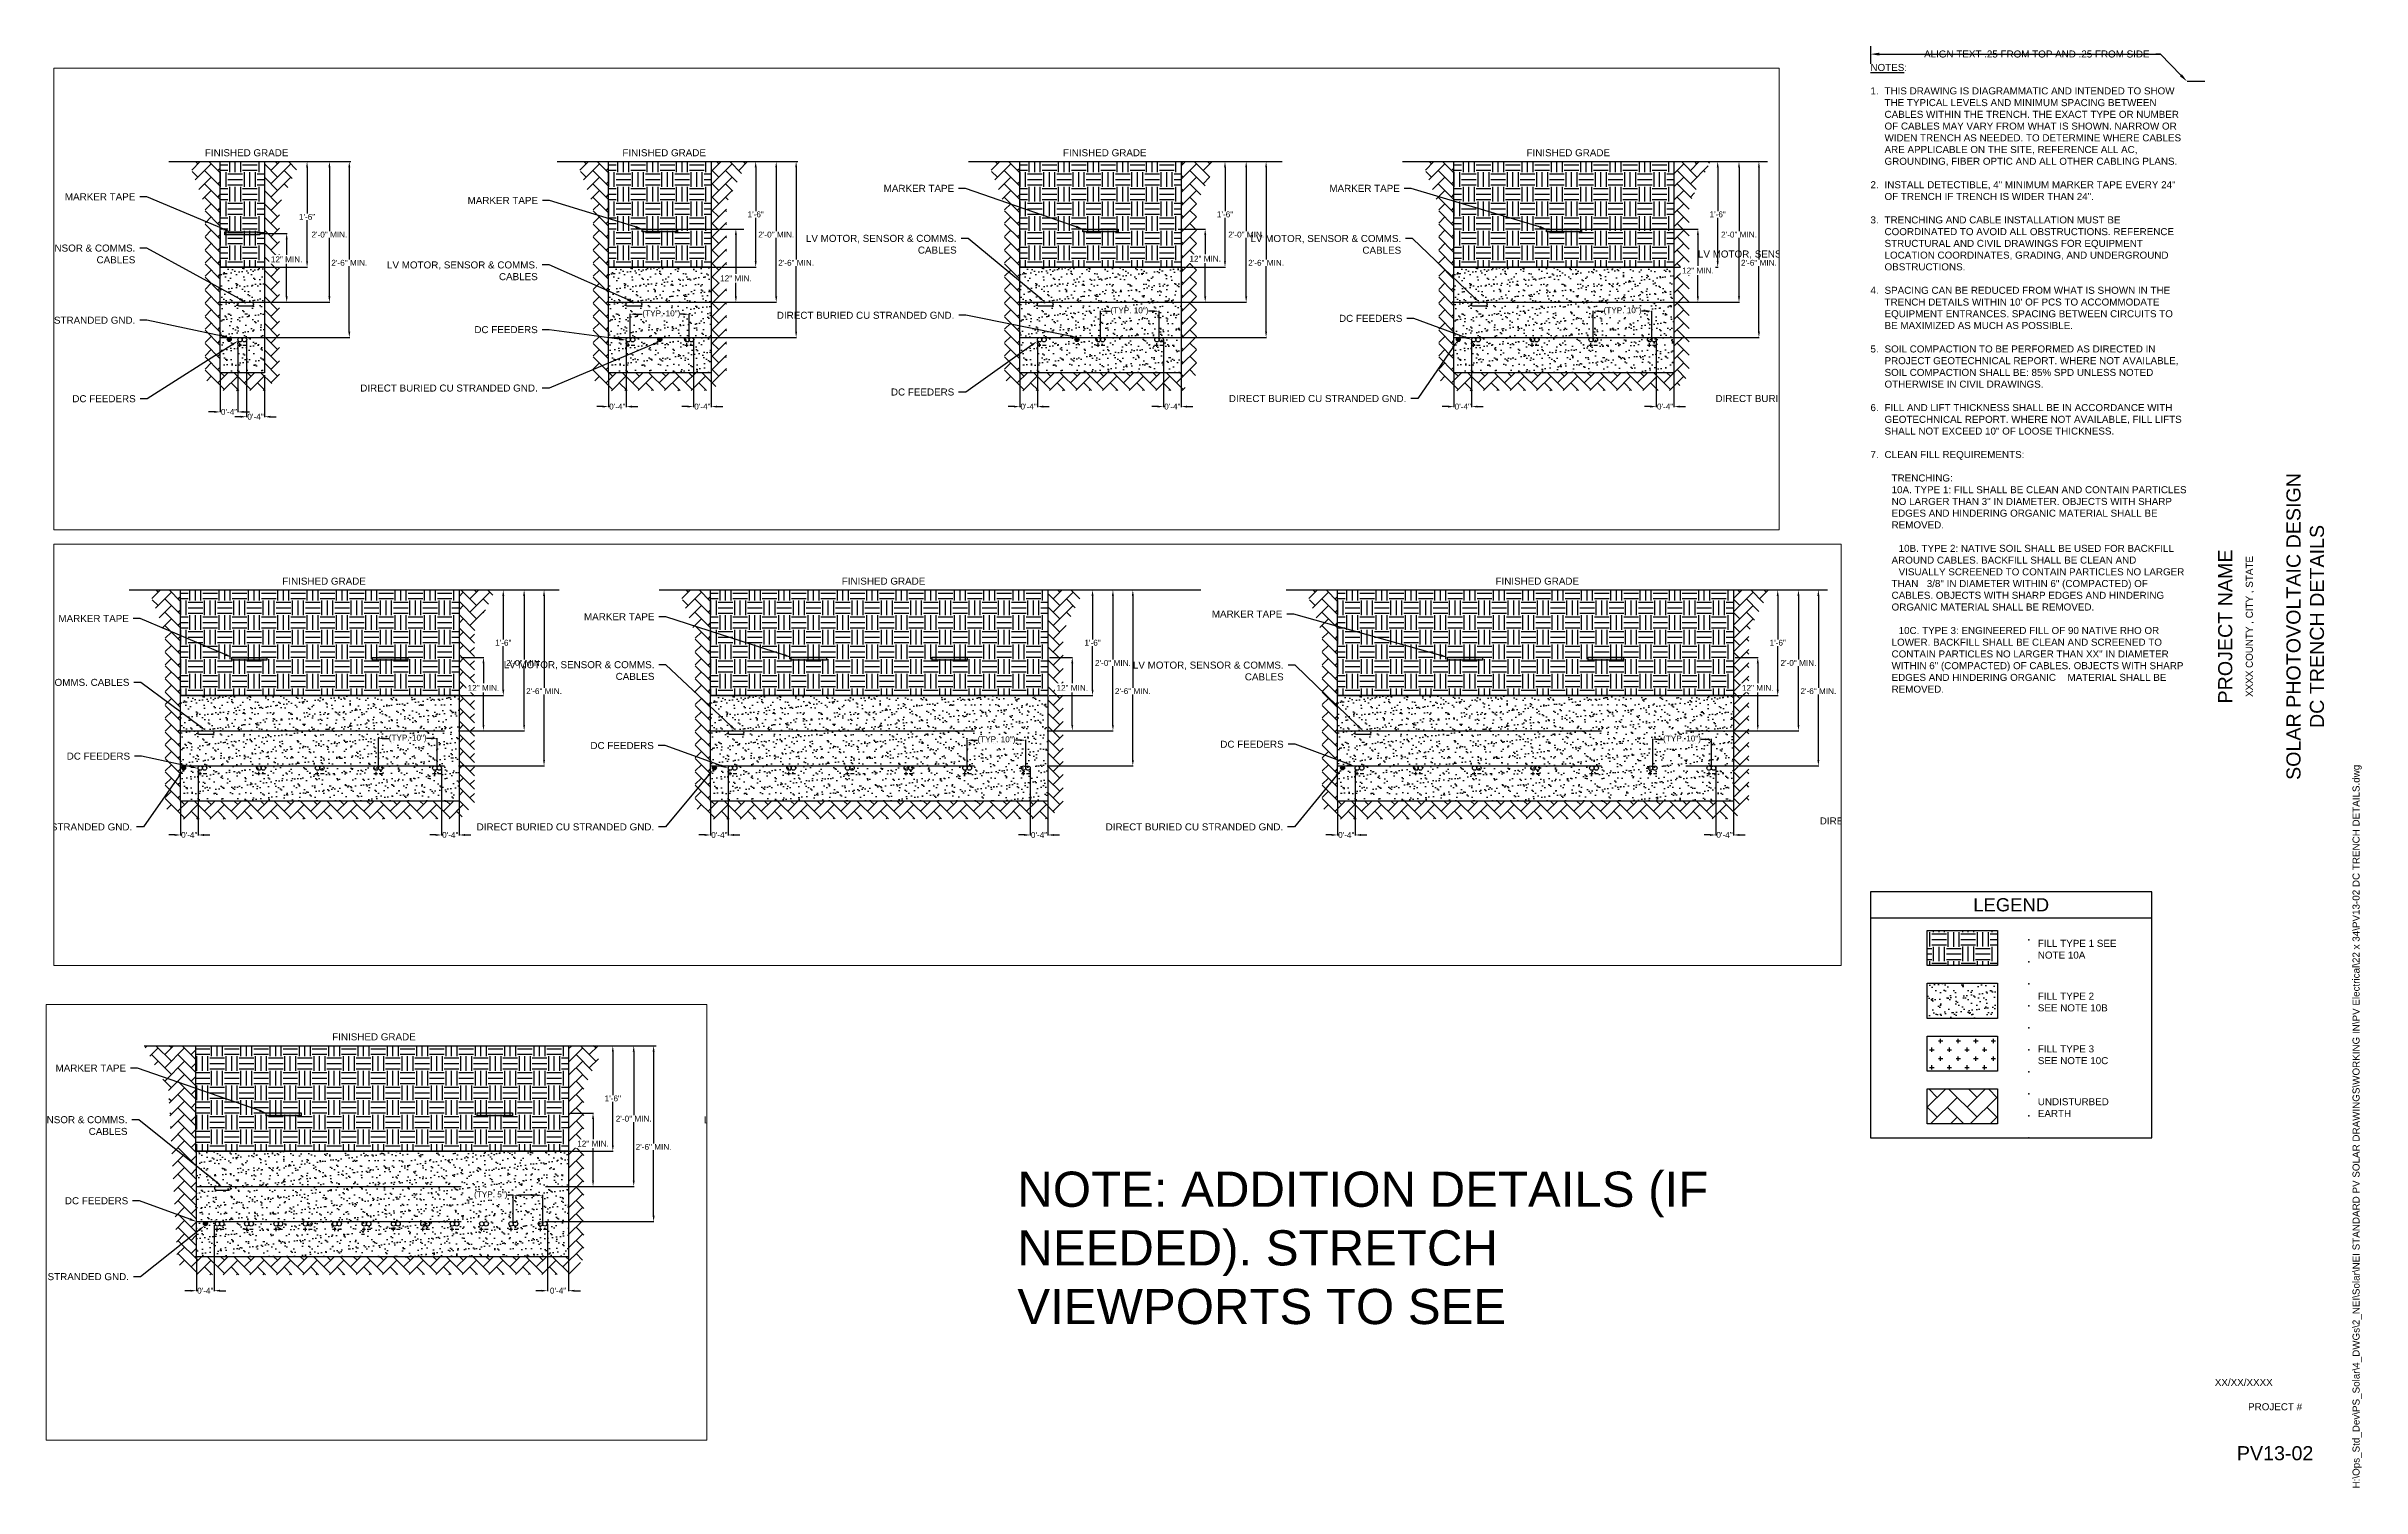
# Paper-space layout 'DC TRENCH DETAILS' of a CAD drawing. Header units: feet, sheet in inches. Extents: x 1.1 to 34, y 1.3 to 21.8.
# The model-space entities are those that its viewports show. They can reach past a viewport. Long polylines and large blocks are cut down to what shows.
import ezdxf
from ezdxf import colors
from ezdxf.entities.mleader import LeaderData, LeaderLine
from ezdxf.enums import TextEntityAlignment as Align
from ezdxf.math import Vec2, Vec3

# ---------------------------------------------------------------- set-up
doc = ezdxf.new("R2010")
doc.units = ezdxf.units.FT
doc.header["$MEASUREMENT"] = 0
doc.linetypes.add('CENTER', pattern=[2, 1.25, -0.25, 0.25, -0.25])
for name, color, linetype in [('E-CABL-HARN-CBHR', 2, 'Continuous'), ('E-CABL-INST', 1, 'INSTRUMENT_CABLE'), ('E-CABL-UG2', 142, 'GROUND_WIRE_G2'), ('E-FIN-GR', 4, 'Continuous'), ('E-MRKR-TREN', 6, 'Continuous'), ('E-TREN', 3, 'Continuous'), ('E-TREN-HATCH', 254, 'Continuous'), ('G-ANNO-TEXT', 1, 'Continuous'), ('G-ANNO-TTBL', 1, 'Continuous'), ('G-DIMS', 7, 'Continuous'), ('G-NOTES', 7, 'Continuous'), ('G-TEXT', 7, 'Continuous'), ('text', 1, 'Continuous')]:
    doc.layers.add(name, color=color, linetype=linetype)
doc.layers.add('G-NPLT', color=67, linetype='Continuous', plot=False)
doc.layers.add('VP', color=7, linetype='Continuous', plot=False)
doc.styles.add('NEI-A', font='arial.ttf')
doc.styles.get("Standard").update_dxf_attribs({"font": 'arial.ttf'})
doc.linetypes.add('GROUND_WIRE_G2', pattern='A,1,-0.2,["G2",Standard,S=0.1,R=0,X=-0.1,Y=-0.05],-0.2', length=1.4)
doc.linetypes.add('INSTRUMENT_CABLE', pattern='A,1,-0.2,["INST",Standard,S=0.1,R=0,X=-0.09,Y=-0.05],-0.3', length=1.5)
doc.dimstyles.new('NEI-A', dxfattribs={"dimtxt": 0.1, "dimasz": 0.125, "dimexe": 0.0625, "dimexo": 0.0625, "dimgap": 0.0625, "dimtad": 0, "dimtih": 1, "dimtoh": 1, "dimdec": 4, "dimzin": 3, "dimdsep": 46, "dimlunit": 4, "dimtxsty": 'NEI-A', "dimcen": 0, "dimadec": 0, "dimazin": 0, "dimtfac": 0.75, "dimtdec": 4, "dimtofl": 0, "dimtmove": 0, "dimatfit": 3, "dimfxl": 1, "dimfrac": 1, "dimtolj": 1, "dimtzin": 0, "dimarcsym": 0})

psp = doc.layouts.new('DC TRENCH DETAILS')

# ---------------------------------------------------------------- texts
at = {"layer": 'G-ANNO-TEXT', "insert": (26.985, 21.513), "char_height": 0.1, "attachment_point": 1, "style": 'NEI-A'}
psp.add_mtext_dynamic_manual_height_columns('\\A1;{\\LNOTES}:\\P\\P\\pi-0.2,l0.2,t0.2;{\\A0;1.^ITHIS DRAWING IS DIAGRAMMATIC AND INTENDED TO SHOW THE TYPICAL LEVELS AND MINIMUM SPACING BETWEEN CABLES WITHIN THE TRENCH. THE EXACT TYPE OR NUMBER OF CABLES MAY VARY FROM WHAT IS SHOWN. NARROW OR WIDEN TRENCH AS NEEDED. TO DETERMINE WHERE CABLES ARE APPLICABLE ON THE SITE, REFERENCE ALL AC, GROUNDING, FIBER OPTIC AND ALL OTHER CABLING PLANS.\\P\\pi0,l0,tz;\\P\\pi-0.2,l0.2,t0.2;}2.^IINSTALL DETECTIBLE, 4" MINIMUM MARKER TAPE EVERY 24" OF TRENCH IF TRENCH IS WIDER THAN 24".\\P\\pi0,l0,tz;\\P\\pi-0.2,l0.2,t0.2;{\\A0;3.^ITRENCHING AND CABLE INSTALLATION MUST BE COORDINATED TO AVOID ALL OBSTRUCTIONS. REFERENCE STRUCTURAL AND CIVIL DRAWINGS FOR EQUIPMENT LOCATION COORDINATES, GRADING, AND UNDERGROUND OBSTRUCTIONS.\\P\\pi0,l0,tz;\\P\\pi-0.2,l0.2,t0.2;}4.^ISPACING CAN BE REDUCED FROM WHAT IS SHOWN IN THE TRENCH DETAILS WITHIN 10\' OF PCS TO ACCOMMODATE EQUIPMENT ENTRANCES. SPACING BETWEEN CIRCUITS TO BE MAXIMIZED AS MUCH AS POSSIBLE.\\P\\pi0,l0,tz;\\P\\pi-0.2,l0.2,t0.2;5.^ISOIL COMPACTION TO BE PERFORMED AS DIRECTED IN PROJECT GEOTECHNICAL REPORT. WHERE NOT AVAILABLE, SOIL COMPACTION SHALL BE: 85% SPD UNLESS NOTED OTHERWISE IN CIVIL DRAWINGS.\\P\\pi0,l0,tz;\\P\\pi-0.2,l0.2,t0.2;6.^IFILL AND LIFT THICKNESS SHALL BE IN ACCORDANCE WITH GEOTECHNICAL REPORT. WHERE NOT AVAILABLE, FILL LIFTS SHALL NOT EXCEED 10" OF LOOSE THICKNESS.\\P\\pi0,l0,tz;\\P\\pi-0.2,l0.2,t0.2;7.^ICLEAN FILL REQUIREMENTS:\\P\\pi0,l0,tz;\\P\\pl0.3;TRENCHING:\\P10A. TYPE 1: FILL SHALL BE CLEAN AND CONTAIN PARTICLES NO LARGER THAN 3" IN DIAMETER. OBJECTS WITH SHARP EDGES AND HINDERING ORGANIC MATERIAL SHALL BE REMOVED.\\P\\P\\pi-0.3;^I10B. TYPE 2: NATIVE SOIL SHALL BE USED FOR BACKFILL  AROUND CABLES. BACKFILL SHALL BE CLEAN AND ^I^IVISUALLY SCREENED TO CONTAIN PARTICLES NO LARGER THAN ^I3/8" IN DIAMETER WITHIN 6" (COMPACTED) OF CABLES. OBJECTS WITH SHARP EDGES AND HINDERING ORGANIC MATERIAL SHALL BE REMOVED.\\P^I\\P^I10C. TYPE 3: ENGINEERED FILL OF 90 NATIVE RHO OR LOWER. BACKFILL SHALL BE CLEAN AND SCREENED TO CONTAIN PARTICLES NO LARGER THAN XX" IN DIAMETER WITHIN 6" (COMPACTED) OF CABLES. OBJECTS WITH SHARP EDGES AND HINDERING ORGANIC ^IMATERIAL SHALL BE REMOVED.', width=4.49008, gutter_width=0.938, heights=[0], dxfattribs=at)
at = {"layer": 'G-ANNO-TTBL', "style": 'NEI-A'}
psp.add_text('XXXX COUNTY , CITY , STATE', height=0.1, rotation=90, dxfattribs=at).set_placement((32.377, 13.518), align=Align.MIDDLE)
at = {"layer": 'G-ANNO-TTBL', "char_height": 0.2, "attachment_point": 5, "rotation": 90, "style": 'NEI-A'}
for s, width, insert in [('SOLAR PHOTOVOLTAIC DESIGN\\PDC TRENCH DETAILS', 5.91295, (33.164, 13.518)), ('PROJECT NAME', 5.87723, (32.027, 13.518))]:
    psp.add_mtext_dynamic_manual_height_columns(s, width=width, gutter_width=0.5, heights=[0], dxfattribs=dict(at, insert=insert))
at = {"layer": 'G-ANNO-TTBL', "style": 'NEI-A'}
for s, width, insert, char_height, attachment_point in [('XX/XX/XXXX', 0.85482, (31.878, 2.775), 0.1, 4), ('PROJECT #', 0.85482, (32.735, 2.429), 0.1, 5), ('PV13-02', 1.7218, (32.735, 1.768), 0.2, 5)]:
    psp.add_mtext_dynamic_manual_height_columns(s, width=width, gutter_width=0.5, heights=[0], dxfattribs=dict(at, insert=insert, char_height=char_height, attachment_point=attachment_point))
at = {"layer": 'G-NOTES', "color": 1, "char_height": 0.1, "attachment_point": 4, "style": 'NEI-A'}
for s, width, insert in [('FILL TYPE 1 SEE NOTE 10A', 1.28095, (29.363, 8.931)), ('FILL TYPE 2 SEE NOTE 10B', 1.08525, (29.363, 8.181)), ('FILL TYPE 3 SEE NOTE 10C', 1.02082, (29.363, 7.431)), ('UNDISTURBED EARTH', 0.88443, (29.363, 6.681))]:
    psp.add_mtext_dynamic_manual_height_columns(s, width=width, gutter_width=0.547, heights=[0], dxfattribs=dict(at, insert=insert))
at = {"layer": 'G-NPLT', "insert": (33.835, 1.268), "char_height": 0.1, "width": 15.51906, "attachment_point": 1, "rotation": 90, "style": 'NEI-A'}
psp.add_mtext('H:\\\\Ops_Std_Dev\\\\PS_Solar\\\\4_DWGs\\\\2_NEI\\\\Solar\\\\NEI STANDARD PV SOLAR DRAWINGS\\\\WORKING IN\\\\PV Electrical\\\\22 x 34\\\\PV13-02 DC TRENCH DETAILS.dwg', dxfattribs=at)
at = {"layer": 'G-NPLT', "insert": (14.862, 5.771), "char_height": 0.5, "attachment_point": 1, "style": 'NEI-A'}
psp.add_mtext_dynamic_manual_height_columns('NOTE: ADDITION DETAILS (IF NEEDED). STRETCH VIEWPORTS TO SEE', width=9.86794, gutter_width=0.5, heights=[0], dxfattribs=at)

msp = doc.modelspace()

# ---------------------------------------------------------------- texts
at = {"layer": 'text', "char_height": 1.2, "attachment_point": 5, "style": 'NEI-A'}
for width, insert in [(16.6742776, (896.40593, 59.6616)), (18.2424952, (967.60133, 59.6616)), (17.5818837, (1042.73856, 59.6616)), (15.8610306, (1121.77328, 59.6616)), (16.547627, (1209.86434, 59.6616)), (17.9730713, (1305.26531, 59.6616)), (17.435818, (1416.74136, 59.6616)), (17.5460255, (1536.95477, 59.6616))]:
    msp.add_mtext_dynamic_manual_height_columns('FINISHED GRADE', width=width, gutter_width=6.5625, heights=[0], dxfattribs=dict(at, insert=insert))

# ---------------------------------------------------------------- blocks, each defined once
blk = doc.blocks.new('*U69')
blk.add_lwpolyline([(-2, -3.495), (2, -3.495), (2, 0), (-2, 0)], close=True)
blk.add_lwpolyline([(-2, -0.37), (2, -0.37)])
at = {"layer": 'G-NPLT'}
for p in [(0.25, -0.6825), (0.25, -0.995), (0.25, -1.3075), (0.25, -1.62), (0.25, -1.9325), (0.25, -2.245), (0.25, -2.5575), (0.25, -2.87), (0.25, -3.1825), (0.25, -3.495)]:
    blk.add_point(p, dxfattribs=at)
at = {"layer": 'G-ANNO-TEXT', "insert": (0, -0.185), "char_height": 0.1875, "attachment_point": 5, "style": 'NEI-A'}
blk.add_mtext_dynamic_manual_height_columns('LEGEND', width=3.607448, gutter_width=0.625, heights=[0], dxfattribs=at)
blk = doc.blocks.new('*D11')
at = {"layer": 'Defpoints', "color": 0, "transparency": 16777216}
for p in [(1278.77, 27.7), (1275.77, 22.16), (1278.77, 16.38)]:
    blk.add_point(p, dxfattribs=at)
at = {"layer": 'text', "color": 0, "lineweight": -2, "transparency": 16777216}
for p, q in [((1278.77, 27.63), (1278.77, 16.31)), ((1275.77, 22.1), (1275.77, 16.31)), ((1274.77, 16.38), (1273.77, 16.38)), ((1279.77, 16.38), (1280.77, 16.38))]:
    blk.add_line(p, q, dxfattribs=at)
at = {"layer": 'text', "color": 0, "transparency": 16777216}
for points in [[(1274.77, 16.54), (1274.77, 16.21), (1275.77, 16.38)], [(1279.77, 16.54), (1279.77, 16.21), (1278.77, 16.38)]]:
    blk.add_solid(points, dxfattribs=at)
at = {"layer": 'text', "color": 0, "transparency": 16777216, "insert": (1277.27, 16.38), "char_height": 1, "attachment_point": 5, "style": 'NEI-A'}
blk.add_mtext('\\A1;0\'-4"', dxfattribs=at)
blk = doc.blocks.new('*D12')
at = {"layer": 'Defpoints', "color": 0, "transparency": 16777216}
for p in [(1330.27, 27.79), (1333.29, 22.16), (1333.29, 16.38)]:
    blk.add_point(p, dxfattribs=at)
at = {"layer": 'text', "color": 0, "lineweight": -2, "transparency": 16777216}
for p, q in [((1330.27, 27.72), (1330.27, 16.31)), ((1333.29, 22.1), (1333.29, 16.31)), ((1329.27, 16.38), (1328.27, 16.38)), ((1334.29, 16.38), (1335.29, 16.38))]:
    blk.add_line(p, q, dxfattribs=at)
at = {"layer": 'text', "color": 0, "transparency": 16777216}
for points in [[(1329.27, 16.54), (1329.27, 16.21), (1330.27, 16.38)], [(1334.29, 16.54), (1334.29, 16.21), (1333.29, 16.38)]]:
    blk.add_solid(points, dxfattribs=at)
at = {"layer": 'text', "color": 0, "transparency": 16777216, "insert": (1331.78, 16.38), "char_height": 1, "attachment_point": 5, "style": 'NEI-A'}
blk.add_mtext('\\A1;0\'-4"', dxfattribs=at)
blk = doc.blocks.new('*D13')
at = {"layer": 'Defpoints', "color": 0, "transparency": 16777216}
for p in [(1329.52, 32.54), (1319.52, 27.79), (1329.52, 27.79)]:
    blk.add_point(p, dxfattribs=at)
at = {"layer": 'text', "color": 0, "lineweight": -2, "transparency": 16777216}
for p, q in [((1319.52, 27.85), (1319.52, 32.6)), ((1320.52, 32.54), (1321.29, 32.54)), ((1328.52, 32.54), (1327.75, 32.54)), ((1329.52, 27.85), (1329.52, 32.6))]:
    blk.add_line(p, q, dxfattribs=at)
at = {"layer": 'text', "color": 0, "transparency": 16777216}
for points in [[(1320.52, 32.71), (1320.52, 32.37), (1319.52, 32.54)], [(1328.52, 32.71), (1328.52, 32.37), (1329.52, 32.54)]]:
    blk.add_solid(points, dxfattribs=at)
at = {"layer": 'text', "color": 0, "transparency": 16777216, "insert": (1324.52, 32.54), "char_height": 1, "attachment_point": 5, "style": 'NEI-A'}
blk.add_mtext('\\A1;(TYP. 10")', dxfattribs=at)
blk = doc.blocks.new('*D14')
at = {"layer": 'Defpoints', "color": 0, "transparency": 16777216}
for p in [(1188.37, 27.7), (1185.37, 22.16), (1188.37, 16.38)]:
    blk.add_point(p, dxfattribs=at)
at = {"layer": 'text', "color": 0, "lineweight": -2, "transparency": 16777216}
for p, q in [((1188.37, 27.63), (1188.37, 16.31)), ((1185.37, 22.1), (1185.37, 16.31)), ((1184.37, 16.38), (1183.37, 16.38)), ((1189.37, 16.38), (1190.37, 16.38))]:
    blk.add_line(p, q, dxfattribs=at)
at = {"layer": 'text', "color": 0, "transparency": 16777216}
for points in [[(1184.37, 16.54), (1184.37, 16.21), (1185.37, 16.38)], [(1189.37, 16.54), (1189.37, 16.21), (1188.37, 16.38)]]:
    blk.add_solid(points, dxfattribs=at)
at = {"layer": 'text', "color": 0, "transparency": 16777216, "insert": (1186.87, 16.38), "char_height": 1, "attachment_point": 5, "style": 'NEI-A'}
blk.add_mtext('\\A1;0\'-4"', dxfattribs=at)
blk = doc.blocks.new('*D15')
at = {"layer": 'Defpoints', "color": 0, "transparency": 16777216}
for p in [(1229.87, 27.79), (1232.88, 22.16), (1232.88, 16.38)]:
    blk.add_point(p, dxfattribs=at)
at = {"layer": 'text', "color": 0, "lineweight": -2, "transparency": 16777216}
for p, q in [((1229.87, 27.72), (1229.87, 16.31)), ((1232.88, 22.1), (1232.88, 16.31)), ((1228.87, 16.38), (1227.87, 16.38)), ((1233.88, 16.38), (1234.88, 16.38))]:
    blk.add_line(p, q, dxfattribs=at)
at = {"layer": 'text', "color": 0, "transparency": 16777216}
for points in [[(1228.87, 16.54), (1228.87, 16.21), (1229.87, 16.38)], [(1233.88, 16.54), (1233.88, 16.21), (1232.88, 16.38)]]:
    blk.add_solid(points, dxfattribs=at)
at = {"layer": 'text', "color": 0, "transparency": 16777216, "insert": (1231.38, 16.38), "char_height": 1, "attachment_point": 5, "style": 'NEI-A'}
blk.add_mtext('\\A1;0\'-4"', dxfattribs=at)
blk = doc.blocks.new('*D16')
at = {"layer": 'Defpoints', "color": 0, "transparency": 16777216}
for p in [(1229.12, 32.82), (1219.12, 27.79), (1229.12, 27.79)]:
    blk.add_point(p, dxfattribs=at)
at = {"layer": 'text', "color": 0, "lineweight": -2, "transparency": 16777216}
for p, q in [((1219.12, 27.85), (1219.12, 32.89)), ((1220.12, 32.82), (1220.89, 32.82)), ((1228.12, 32.82), (1227.35, 32.82)), ((1229.12, 27.85), (1229.12, 32.89))]:
    blk.add_line(p, q, dxfattribs=at)
at = {"layer": 'text', "color": 0, "transparency": 16777216}
for points in [[(1220.12, 32.99), (1220.12, 32.66), (1219.12, 32.82)], [(1228.12, 32.99), (1228.12, 32.66), (1229.12, 32.82)]]:
    blk.add_solid(points, dxfattribs=at)
at = {"layer": 'text', "color": 0, "transparency": 16777216, "insert": (1224.12, 32.82), "char_height": 1, "attachment_point": 5, "style": 'NEI-A'}
blk.add_mtext('\\A1;(TYP. 10")', dxfattribs=at)
blk = doc.blocks.new('*D17')
at = {"layer": 'Defpoints', "color": 0, "transparency": 16777216}
for p in [(1105.28, 27.7), (1102.28, 22.16), (1105.28, 16.38)]:
    blk.add_point(p, dxfattribs=at)
at = {"layer": 'text', "color": 0, "lineweight": -2, "transparency": 16777216}
for p, q in [((1105.28, 27.63), (1105.28, 16.31)), ((1102.28, 22.1), (1102.28, 16.31)), ((1101.28, 16.38), (1100.28, 16.38)), ((1106.28, 16.38), (1107.28, 16.38))]:
    blk.add_line(p, q, dxfattribs=at)
at = {"layer": 'text', "color": 0, "transparency": 16777216}
for points in [[(1101.28, 16.54), (1101.28, 16.21), (1102.28, 16.38)], [(1106.28, 16.54), (1106.28, 16.21), (1105.28, 16.38)]]:
    blk.add_solid(points, dxfattribs=at)
at = {"layer": 'text', "color": 0, "transparency": 16777216, "insert": (1103.78, 16.38), "char_height": 1, "attachment_point": 5, "style": 'NEI-A'}
blk.add_mtext('\\A1;0\'-4"', dxfattribs=at)
blk = doc.blocks.new('*D18')
at = {"layer": 'Defpoints', "color": 0, "transparency": 16777216}
for p in [(1136.78, 27.79), (1139.79, 22.16), (1139.79, 16.38)]:
    blk.add_point(p, dxfattribs=at)
at = {"layer": 'text', "color": 0, "lineweight": -2, "transparency": 16777216}
for p, q in [((1136.78, 27.72), (1136.78, 16.31)), ((1139.79, 22.1), (1139.79, 16.31)), ((1135.78, 16.38), (1134.78, 16.38)), ((1140.79, 16.38), (1141.79, 16.38))]:
    blk.add_line(p, q, dxfattribs=at)
at = {"layer": 'text', "color": 0, "transparency": 16777216}
for points in [[(1135.78, 16.54), (1135.78, 16.21), (1136.78, 16.38)], [(1140.79, 16.54), (1140.79, 16.21), (1139.79, 16.38)]]:
    blk.add_solid(points, dxfattribs=at)
at = {"layer": 'text', "color": 0, "transparency": 16777216, "insert": (1138.29, 16.38), "char_height": 1, "attachment_point": 5, "style": 'NEI-A'}
blk.add_mtext('\\A1;0\'-4"', dxfattribs=at)
blk = doc.blocks.new('*D19')
at = {"layer": 'Defpoints', "color": 0, "transparency": 16777216}
for p in [(1136.03, 32.66), (1126.03, 27.79), (1136.03, 27.79)]:
    blk.add_point(p, dxfattribs=at)
at = {"layer": 'text', "color": 0, "lineweight": -2, "transparency": 16777216}
for p, q in [((1126.03, 27.85), (1126.03, 32.72)), ((1127.03, 32.66), (1127.8, 32.66)), ((1135.03, 32.66), (1134.26, 32.66)), ((1136.03, 27.85), (1136.03, 32.72))]:
    blk.add_line(p, q, dxfattribs=at)
at = {"layer": 'text', "color": 0, "transparency": 16777216}
for points in [[(1127.03, 32.83), (1127.03, 32.49), (1126.03, 32.66)], [(1135.03, 32.83), (1135.03, 32.49), (1136.03, 32.66)]]:
    blk.add_solid(points, dxfattribs=at)
at = {"layer": 'text', "color": 0, "transparency": 16777216, "insert": (1131.03, 32.66), "char_height": 1, "attachment_point": 5, "style": 'NEI-A'}
blk.add_mtext('\\A1;(TYP. 10")', dxfattribs=at)
blk = doc.blocks.new('*D20')
at = {"layer": 'Defpoints', "color": 0, "transparency": 16777216}
for p in [(1031.25, 27.7), (1028.25, 22.16), (1031.25, 16.38)]:
    blk.add_point(p, dxfattribs=at)
at = {"layer": 'text', "color": 0, "lineweight": -2, "transparency": 16777216}
for p, q in [((1031.25, 27.63), (1031.25, 16.31)), ((1028.25, 22.1), (1028.25, 16.31)), ((1027.25, 16.38), (1026.25, 16.38)), ((1032.25, 16.38), (1033.25, 16.38))]:
    blk.add_line(p, q, dxfattribs=at)
at = {"layer": 'text', "color": 0, "transparency": 16777216}
for points in [[(1027.25, 16.54), (1027.25, 16.21), (1028.25, 16.38)], [(1032.25, 16.54), (1032.25, 16.21), (1031.25, 16.38)]]:
    blk.add_solid(points, dxfattribs=at)
at = {"layer": 'text', "color": 0, "transparency": 16777216, "insert": (1029.75, 16.38), "char_height": 1, "attachment_point": 5, "style": 'NEI-A'}
blk.add_mtext('\\A1;0\'-4"', dxfattribs=at)
blk = doc.blocks.new('*D4')
at = {"layer": 'Defpoints', "color": 0, "transparency": 16777216}
for p in [(1052.75, 27.79), (1055.76, 22.16), (1055.76, 16.38)]:
    blk.add_point(p, dxfattribs=at)
at = {"layer": 'text', "color": 0, "lineweight": -2, "transparency": 16777216}
for p, q in [((1052.75, 27.72), (1052.75, 16.31)), ((1055.76, 22.1), (1055.76, 16.31)), ((1051.75, 16.38), (1050.75, 16.38)), ((1056.76, 16.38), (1057.76, 16.38))]:
    blk.add_line(p, q, dxfattribs=at)
at = {"layer": 'text', "color": 0, "transparency": 16777216}
for points in [[(1051.75, 16.54), (1051.75, 16.21), (1052.75, 16.38)], [(1056.76, 16.54), (1056.76, 16.21), (1055.76, 16.38)]]:
    blk.add_solid(points, dxfattribs=at)
at = {"layer": 'text', "color": 0, "transparency": 16777216, "insert": (1054.25, 16.38), "char_height": 1, "attachment_point": 5, "style": 'NEI-A'}
blk.add_mtext('\\A1;0\'-4"', dxfattribs=at)
blk = doc.blocks.new('*D5')
at = {"layer": 'Defpoints', "color": 0, "transparency": 16777216}
for p in [(1052, 32.65), (1042, 27.79), (1052, 27.79)]:
    blk.add_point(p, dxfattribs=at)
at = {"layer": 'text', "color": 0, "lineweight": -2, "transparency": 16777216}
for p, q in [((1042, 27.85), (1042, 32.71)), ((1043, 32.65), (1043.73, 32.65)), ((1051, 32.65), (1050.19, 32.65)), ((1052, 27.85), (1052, 32.71))]:
    blk.add_line(p, q, dxfattribs=at)
at = {"layer": 'text', "color": 0, "transparency": 16777216}
for points in [[(1043, 32.81), (1043, 32.48), (1042, 32.65)], [(1051, 32.81), (1051, 32.48), (1052, 32.65)]]:
    blk.add_solid(points, dxfattribs=at)
at = {"layer": 'text', "color": 0, "transparency": 16777216, "insert": (1046.96, 32.65), "char_height": 1, "attachment_point": 5, "style": 'NEI-A'}
blk.add_mtext('\\A1;(TYP. 10")', dxfattribs=at)
blk = doc.blocks.new('*D6')
at = {"layer": 'Defpoints', "color": 0, "transparency": 16777216}
for p in [(961.11, 27.7), (958.11, 22.16), (961.11, 16.38)]:
    blk.add_point(p, dxfattribs=at)
at = {"layer": 'text', "color": 0, "lineweight": -2, "transparency": 16777216}
for p, q in [((961.11, 27.63), (961.11, 16.31)), ((958.11, 22.1), (958.11, 16.31)), ((957.11, 16.38), (956.11, 16.38)), ((962.11, 16.38), (963.11, 16.38))]:
    blk.add_line(p, q, dxfattribs=at)
at = {"layer": 'text', "color": 0, "transparency": 16777216}
for points in [[(957.11, 16.54), (957.11, 16.21), (958.11, 16.38)], [(962.11, 16.54), (962.11, 16.21), (961.11, 16.38)]]:
    blk.add_solid(points, dxfattribs=at)
at = {"layer": 'text', "color": 0, "transparency": 16777216, "insert": (959.61, 16.38), "char_height": 1, "attachment_point": 5, "style": 'NEI-A'}
blk.add_mtext('\\A1;0\'-4"', dxfattribs=at)
blk = doc.blocks.new('*D7')
at = {"layer": 'Defpoints', "color": 0, "transparency": 16777216}
for p in [(972.61, 27.79), (975.62, 22.16), (975.62, 16.38)]:
    blk.add_point(p, dxfattribs=at)
at = {"layer": 'text', "color": 0, "lineweight": -2, "transparency": 16777216}
for p, q in [((972.61, 27.72), (972.61, 16.31)), ((975.62, 22.1), (975.62, 16.31)), ((971.61, 16.38), (970.61, 16.38)), ((976.62, 16.38), (977.62, 16.38))]:
    blk.add_line(p, q, dxfattribs=at)
at = {"layer": 'text', "color": 0, "transparency": 16777216}
for points in [[(971.61, 16.54), (971.61, 16.21), (972.61, 16.38)], [(976.62, 16.54), (976.62, 16.21), (975.62, 16.38)]]:
    blk.add_solid(points, dxfattribs=at)
at = {"layer": 'text', "color": 0, "transparency": 16777216, "insert": (974.12, 16.38), "char_height": 1, "attachment_point": 5, "style": 'NEI-A'}
blk.add_mtext('\\A1;0\'-4"', dxfattribs=at)
blk = doc.blocks.new('*D8')
at = {"layer": 'Defpoints', "color": 0, "transparency": 16777216}
for p in [(971.86, 32.13), (961.83, 27.92), (971.86, 27.79)]:
    blk.add_point(p, dxfattribs=at)
at = {"layer": 'text', "color": 0, "lineweight": -2, "transparency": 16777216}
for p, q in [((961.83, 27.98), (961.83, 32.19)), ((962.83, 32.13), (963.88, 32.13)), ((970.86, 32.13), (970.35, 32.13)), ((971.86, 27.85), (971.86, 32.19))]:
    blk.add_line(p, q, dxfattribs=at)
at = {"layer": 'text', "color": 0, "transparency": 16777216}
for points in [[(962.83, 32.29), (962.83, 31.96), (961.83, 32.13)], [(970.86, 32.29), (970.86, 31.96), (971.86, 32.13)]]:
    blk.add_solid(points, dxfattribs=at)
at = {"layer": 'text', "color": 0, "transparency": 16777216, "insert": (967.12, 32.13), "char_height": 1, "attachment_point": 5, "style": 'NEI-A'}
blk.add_mtext('\\A1;(TYP. 10")', dxfattribs=at)
blk = doc.blocks.new('*D9')
at = {"layer": 'Defpoints', "color": 0, "transparency": 16777216}
for p in [(894.91, 27.7), (891.91, 22.16), (894.91, 15.47)]:
    blk.add_point(p, dxfattribs=at)
at = {"layer": 'text', "color": 0, "lineweight": -2, "transparency": 16777216}
for p, q in [((894.91, 27.63), (894.91, 15.41)), ((891.91, 22.1), (891.91, 15.41)), ((890.91, 15.47), (889.91, 15.47)), ((895.91, 15.47), (896.91, 15.47))]:
    blk.add_line(p, q, dxfattribs=at)
at = {"layer": 'text', "color": 0, "transparency": 16777216}
for points in [[(890.91, 15.64), (890.91, 15.31), (891.91, 15.47)], [(895.91, 15.64), (895.91, 15.31), (894.91, 15.47)]]:
    blk.add_solid(points, dxfattribs=at)
at = {"layer": 'text', "color": 0, "transparency": 16777216, "insert": (893.41, 15.47), "char_height": 1, "attachment_point": 5, "style": 'NEI-A'}
blk.add_mtext('\\A1;0\'-4"', dxfattribs=at)
blk = doc.blocks.new('*D10')
at = {"layer": 'Defpoints', "color": 0, "transparency": 16777216}
for p in [(896.41, 27.79), (899.43, 21.79), (899.43, 14.65)]:
    blk.add_point(p, dxfattribs=at)
at = {"layer": 'text', "color": 0, "lineweight": -2, "transparency": 16777216}
for p, q in [((896.41, 27.72), (896.41, 14.58)), ((899.43, 21.72), (899.43, 14.58)), ((895.41, 14.65), (894.41, 14.65)), ((900.43, 14.65), (901.43, 14.65))]:
    blk.add_line(p, q, dxfattribs=at)
at = {"layer": 'text', "color": 0, "transparency": 16777216}
for points in [[(895.41, 14.81), (895.41, 14.48), (896.41, 14.65)], [(900.43, 14.81), (900.43, 14.48), (899.43, 14.65)]]:
    blk.add_solid(points, dxfattribs=at)
at = {"layer": 'text', "color": 0, "transparency": 16777216, "insert": (897.92, 14.65), "char_height": 1, "attachment_point": 5, "style": 'NEI-A'}
blk.add_mtext('\\A1;0\'-4"', dxfattribs=at)
blk = doc.blocks.new('*D37')
at = {"layer": 'Defpoints', "color": 0, "transparency": 16777216}
for p in [(1385.67, 27.7), (1382.67, 22.16), (1385.67, 16.38)]:
    blk.add_point(p, dxfattribs=at)
at = {"layer": 'text', "color": 0, "lineweight": -2, "transparency": 16777216}
for p, q in [((1385.67, 27.63), (1385.67, 16.31)), ((1382.67, 22.1), (1382.67, 16.31)), ((1381.67, 16.38), (1380.67, 16.38)), ((1386.67, 16.38), (1387.67, 16.38))]:
    blk.add_line(p, q, dxfattribs=at)
at = {"layer": 'text', "color": 0, "transparency": 16777216}
for points in [[(1381.67, 16.54), (1381.67, 16.21), (1382.67, 16.38)], [(1386.67, 16.54), (1386.67, 16.21), (1385.67, 16.38)]]:
    blk.add_solid(points, dxfattribs=at)
at = {"layer": 'text', "color": 0, "transparency": 16777216, "insert": (1384.17, 16.38), "char_height": 1, "attachment_point": 5, "style": 'NEI-A'}
blk.add_mtext('\\A1;0\'-4"', dxfattribs=at)
blk = doc.blocks.new('*D38')
at = {"layer": 'Defpoints', "color": 0, "transparency": 16777216}
for p in [(1447.17, 27.79), (1450.18, 22.16), (1450.18, 16.38)]:
    blk.add_point(p, dxfattribs=at)
at = {"layer": 'text', "color": 0, "lineweight": -2, "transparency": 16777216}
for p, q in [((1447.17, 27.72), (1447.17, 16.31)), ((1450.18, 22.1), (1450.18, 16.31)), ((1446.17, 16.38), (1445.17, 16.38)), ((1451.18, 16.38), (1452.18, 16.38))]:
    blk.add_line(p, q, dxfattribs=at)
at = {"layer": 'text', "color": 0, "transparency": 16777216}
for points in [[(1446.17, 16.54), (1446.17, 16.21), (1447.17, 16.38)], [(1451.18, 16.54), (1451.18, 16.21), (1450.18, 16.38)]]:
    blk.add_solid(points, dxfattribs=at)
at = {"layer": 'text', "color": 0, "transparency": 16777216, "insert": (1448.67, 16.38), "char_height": 1, "attachment_point": 5, "style": 'NEI-A'}
blk.add_mtext('\\A1;0\'-4"', dxfattribs=at)
blk = doc.blocks.new('*D39')
at = {"layer": 'Defpoints', "color": 0, "transparency": 16777216}
for p in [(1446.42, 32.68), (1436.42, 27.79), (1446.42, 27.79)]:
    blk.add_point(p, dxfattribs=at)
at = {"layer": 'text', "color": 0, "lineweight": -2, "transparency": 16777216}
for p, q in [((1436.42, 27.85), (1436.42, 32.75)), ((1437.42, 32.68), (1438.19, 32.68)), ((1445.42, 32.68), (1444.65, 32.68)), ((1446.42, 27.85), (1446.42, 32.75))]:
    blk.add_line(p, q, dxfattribs=at)
at = {"layer": 'text', "color": 0, "transparency": 16777216}
for points in [[(1437.42, 32.85), (1437.42, 32.52), (1436.42, 32.68)], [(1445.42, 32.85), (1445.42, 32.52), (1446.42, 32.68)]]:
    blk.add_solid(points, dxfattribs=at)
at = {"layer": 'text', "color": 0, "transparency": 16777216, "insert": (1441.42, 32.68), "char_height": 1, "attachment_point": 5, "style": 'NEI-A'}
blk.add_mtext('\\A1;(TYP. 10")', dxfattribs=at)
blk = doc.blocks.new('*D24')
at = {"layer": 'Defpoints', "color": 0, "transparency": 16777216}
for p in [(1509.69, 27.7), (1506.69, 22.16), (1509.69, 16.38)]:
    blk.add_point(p, dxfattribs=at)
at = {"layer": 'text', "color": 0, "lineweight": -2, "transparency": 16777216}
for p, q in [((1509.69, 27.63), (1509.69, 16.31)), ((1506.69, 22.1), (1506.69, 16.31)), ((1505.69, 16.38), (1504.69, 16.38)), ((1510.69, 16.38), (1511.69, 16.38))]:
    blk.add_line(p, q, dxfattribs=at)
at = {"layer": 'text', "color": 0, "transparency": 16777216}
for points in [[(1505.69, 16.54), (1505.69, 16.21), (1506.69, 16.38)], [(1510.69, 16.54), (1510.69, 16.21), (1509.69, 16.38)]]:
    blk.add_solid(points, dxfattribs=at)
at = {"layer": 'text', "color": 0, "transparency": 16777216, "insert": (1508.19, 16.38), "char_height": 1, "attachment_point": 5, "style": 'NEI-A'}
blk.add_mtext('\\A1;0\'-4"', dxfattribs=at)
blk = doc.blocks.new('*D25')
at = {"layer": 'Defpoints', "color": 0, "transparency": 16777216}
for p in [(1566.54, 27.81), (1570.15, 22.16), (1570.15, 16.38)]:
    blk.add_point(p, dxfattribs=at)
at = {"layer": 'text', "color": 0, "lineweight": -2, "transparency": 16777216}
for p, q in [((1566.54, 27.75), (1566.54, 16.31)), ((1570.15, 22.1), (1570.15, 16.31)), ((1565.54, 16.38), (1564.54, 16.38)), ((1571.15, 16.38), (1572.15, 16.38))]:
    blk.add_line(p, q, dxfattribs=at)
at = {"layer": 'text', "color": 0, "transparency": 16777216}
for points in [[(1565.54, 16.54), (1565.54, 16.21), (1566.54, 16.38)], [(1571.15, 16.54), (1571.15, 16.21), (1570.15, 16.38)]]:
    blk.add_solid(points, dxfattribs=at)
at = {"layer": 'text', "color": 0, "transparency": 16777216, "insert": (1568.35, 16.38), "char_height": 1, "attachment_point": 5, "style": 'NEI-A'}
blk.add_mtext('\\A1;0\'-4"', dxfattribs=at)
blk = doc.blocks.new('*D31')
at = {"layer": 'Defpoints', "color": 0, "transparency": 16777216}
for p in [(899.25, 58.16), (906.71, 58.16), (899.25, 40.16)]:
    blk.add_point(p, dxfattribs=at)
at = {"layer": 'text', "color": 0, "lineweight": -2, "transparency": 16777216}
for p, q in [((899.31, 58.16), (906.78, 58.16)), ((906.71, 57.16), (906.71, 49.3)), ((906.71, 41.16), (906.71, 48.16)), ((899.31, 40.16), (906.78, 40.16))]:
    blk.add_line(p, q, dxfattribs=at)
at = {"layer": 'text', "color": 0, "transparency": 16777216}
for points in [[(906.55, 57.16), (906.88, 57.16), (906.71, 58.16)], [(906.55, 41.16), (906.88, 41.16), (906.71, 40.16)]]:
    blk.add_solid(points, dxfattribs=at)
at = {"layer": 'text', "color": 0, "transparency": 16777216, "insert": (906.71, 48.73), "char_height": 1, "attachment_point": 5, "style": 'NEI-A'}
blk.add_mtext('\\A1;1\'-6"', dxfattribs=at)
blk = doc.blocks.new('*D32')
at = {"layer": 'Defpoints', "color": 0, "transparency": 16777216}
for p in [(899.43, 58.16), (899.25, 28.16), (913.91, 28.16)]:
    blk.add_point(p, dxfattribs=at)
at = {"layer": 'text', "color": 0, "lineweight": -2, "transparency": 16777216}
for p, q in [((899.49, 58.16), (913.98, 58.16)), ((913.91, 57.16), (913.91, 41.47)), ((913.91, 29.16), (913.91, 40.33)), ((899.31, 28.16), (913.98, 28.16))]:
    blk.add_line(p, q, dxfattribs=at)
at = {"layer": 'text', "color": 0, "transparency": 16777216}
for points in [[(913.75, 57.16), (914.08, 57.16), (913.91, 58.16)], [(913.75, 29.16), (914.08, 29.16), (913.91, 28.16)]]:
    blk.add_solid(points, dxfattribs=at)
at = {"layer": 'text', "color": 0, "transparency": 16777216, "insert": (913.91, 40.9), "char_height": 1, "attachment_point": 5, "style": 'NEI-A'}
blk.add_mtext('\\A1;2\'-6" MIN.', dxfattribs=at)
blk = doc.blocks.new('*D33')
at = {"layer": 'Defpoints', "color": 0, "transparency": 16777216}
for p in [(899.25, 58.16), (899.25, 34.16), (910.52, 34.16)]:
    blk.add_point(p, dxfattribs=at)
at = {"layer": 'text', "color": 0, "lineweight": -2, "transparency": 16777216}
for p, q in [((899.31, 58.16), (910.58, 58.16)), ((910.52, 57.16), (910.52, 46.29)), ((910.52, 35.16), (910.52, 45.14)), ((899.31, 34.16), (910.58, 34.16))]:
    blk.add_line(p, q, dxfattribs=at)
at = {"layer": 'text', "color": 0, "transparency": 16777216}
for points in [[(910.35, 57.16), (910.69, 57.16), (910.52, 58.16)], [(910.35, 35.16), (910.69, 35.16), (910.52, 34.16)]]:
    blk.add_solid(points, dxfattribs=at)
at = {"layer": 'text', "color": 0, "transparency": 16777216, "insert": (910.52, 45.71), "char_height": 1, "attachment_point": 5, "style": 'NEI-A'}
blk.add_mtext('\\A1;2\'-0" MIN.', dxfattribs=at)
blk = doc.blocks.new('*D34')
at = {"layer": 'Defpoints', "color": 0, "transparency": 16777216}
for p in [(1565.73, 32.65), (1560.72, 27.78), (1565.73, 27.79)]:
    blk.add_point(p, dxfattribs=at)
at = {"layer": 'text', "color": 0, "lineweight": -2, "transparency": 16777216}
for p, q in [((1560.72, 32.65), (1559.72, 32.65)), ((1560.72, 27.85), (1560.72, 32.71)), ((1564.73, 32.65), (1561.72, 32.65)), ((1565.73, 27.85), (1565.73, 32.71))]:
    blk.add_line(p, q, dxfattribs=at)
at = {"layer": 'text', "color": 0, "transparency": 16777216}
for points in [[(1561.72, 32.81), (1561.72, 32.48), (1560.72, 32.65)], [(1564.73, 32.81), (1564.73, 32.48), (1565.73, 32.65)]]:
    blk.add_solid(points, dxfattribs=at)
at = {"layer": 'text', "color": 0, "transparency": 16777216, "insert": (1556.87, 32.65), "char_height": 1, "attachment_point": 5, "style": 'NEI-A'}
blk.add_mtext('\\A1;(TYP. 5")', dxfattribs=at)
blk = doc.blocks.new('*D35')
at = {"layer": 'Defpoints', "color": 0, "transparency": 16777216}
for p in [(898.66, 45.91), (899.42, 34.16), (903.23, 34.16)]:
    blk.add_point(p, dxfattribs=at)
at = {"layer": 'text', "color": 0, "lineweight": -2, "transparency": 16777216}
for p, q in [((898.72, 45.91), (903.3, 45.91)), ((903.23, 44.91), (903.23, 42.04)), ((903.23, 35.16), (903.23, 40.91)), ((899.48, 34.16), (903.3, 34.16))]:
    blk.add_line(p, q, dxfattribs=at)
at = {"layer": 'text', "color": 0, "transparency": 16777216}
for points in [[(903.07, 44.91), (903.4, 44.91), (903.23, 45.91)], [(903.07, 35.16), (903.4, 35.16), (903.23, 34.16)]]:
    blk.add_solid(points, dxfattribs=at)
at = {"layer": 'text', "color": 0, "transparency": 16777216, "insert": (903.23, 41.48), "char_height": 1, "attachment_point": 5, "style": 'NEI-A', "bg_fill": 3, "box_fill_scale": 1.25, "bg_fill_color": 256, "bg_fill_true_color": 13158600, "bg_fill_transparency": 0}
blk.add_mtext('\\A1;12" MIN.', dxfattribs=at)
blk = doc.blocks.new('*D40')
at = {"layer": 'Defpoints', "color": 0, "transparency": 16777216}
for p in [(975.73, 58.16), (983.21, 58.16), (975.73, 40.16)]:
    blk.add_point(p, dxfattribs=at)
at = {"layer": 'text', "color": 0, "lineweight": -2, "transparency": 16777216}
for p, q in [((975.79, 58.16), (983.27, 58.16)), ((983.21, 57.16), (983.21, 49.73)), ((983.21, 41.16), (983.21, 48.59)), ((975.79, 40.16), (983.27, 40.16))]:
    blk.add_line(p, q, dxfattribs=at)
at = {"layer": 'text', "color": 0, "transparency": 16777216}
for points in [[(983.04, 57.16), (983.38, 57.16), (983.21, 58.16)], [(983.04, 41.16), (983.38, 41.16), (983.21, 40.16)]]:
    blk.add_solid(points, dxfattribs=at)
at = {"layer": 'text', "color": 0, "transparency": 16777216, "insert": (983.21, 49.16), "char_height": 1, "attachment_point": 5, "style": 'NEI-A'}
blk.add_mtext('\\A1;1\'-6"', dxfattribs=at)
blk = doc.blocks.new('*D41')
at = {"layer": 'Defpoints', "color": 0, "transparency": 16777216}
for p in [(975.83, 46.66), (975.73, 34.16), (979.84, 34.16)]:
    blk.add_point(p, dxfattribs=at)
at = {"layer": 'text', "color": 0, "lineweight": -2, "transparency": 16777216}
for p, q in [((975.89, 46.66), (979.9, 46.66)), ((979.84, 45.66), (979.84, 38.83)), ((979.84, 35.16), (979.84, 37.7)), ((975.79, 34.16), (979.9, 34.16))]:
    blk.add_line(p, q, dxfattribs=at)
at = {"layer": 'text', "color": 0, "transparency": 16777216}
for points in [[(979.67, 45.66), (980, 45.66), (979.84, 46.66)], [(979.67, 35.16), (980, 35.16), (979.84, 34.16)]]:
    blk.add_solid(points, dxfattribs=at)
at = {"layer": 'text', "color": 0, "transparency": 16777216, "insert": (979.84, 38.26), "char_height": 1, "attachment_point": 5, "style": 'NEI-A', "bg_fill": 3, "box_fill_scale": 1.25, "bg_fill_color": 256, "bg_fill_true_color": 13158600, "bg_fill_transparency": 0}
blk.add_mtext('\\A1;12" MIN.', dxfattribs=at)
blk = doc.blocks.new('*D42')
at = {"layer": 'Defpoints', "color": 0, "transparency": 16777216}
for p in [(1055.76, 58.16), (1063.24, 58.16), (1055.76, 40.16)]:
    blk.add_point(p, dxfattribs=at)
at = {"layer": 'text', "color": 0, "lineweight": -2, "transparency": 16777216}
for p, q in [((1055.82, 58.16), (1063.3, 58.16)), ((1063.24, 57.16), (1063.24, 49.73)), ((1063.24, 41.16), (1063.24, 48.59)), ((1055.82, 40.16), (1063.3, 40.16))]:
    blk.add_line(p, q, dxfattribs=at)
at = {"layer": 'text', "color": 0, "transparency": 16777216}
for points in [[(1063.07, 57.16), (1063.4, 57.16), (1063.24, 58.16)], [(1063.07, 41.16), (1063.4, 41.16), (1063.24, 40.16)]]:
    blk.add_solid(points, dxfattribs=at)
at = {"layer": 'text', "color": 0, "transparency": 16777216, "insert": (1063.24, 49.16), "char_height": 1, "attachment_point": 5, "style": 'NEI-A'}
blk.add_mtext('\\A1;1\'-6"', dxfattribs=at)
blk = doc.blocks.new('*D43')
at = {"layer": 'Defpoints', "color": 0, "transparency": 16777216}
for p in [(1055.18, 46.66), (1055.76, 34.16), (1059.86, 34.16)]:
    blk.add_point(p, dxfattribs=at)
at = {"layer": 'text', "color": 0, "lineweight": -2, "transparency": 16777216}
for p, q in [((1055.24, 46.66), (1059.93, 46.66)), ((1059.86, 45.66), (1059.86, 42.16)), ((1059.86, 35.16), (1059.86, 41.03)), ((1055.82, 34.16), (1059.93, 34.16))]:
    blk.add_line(p, q, dxfattribs=at)
at = {"layer": 'text', "color": 0, "transparency": 16777216}
for points in [[(1059.7, 45.66), (1060.03, 45.66), (1059.86, 46.66)], [(1059.7, 35.16), (1060.03, 35.16), (1059.86, 34.16)]]:
    blk.add_solid(points, dxfattribs=at)
at = {"layer": 'text', "color": 0, "transparency": 16777216, "insert": (1059.86, 41.59), "char_height": 1, "attachment_point": 5, "style": 'NEI-A', "bg_fill": 3, "box_fill_scale": 1.25, "bg_fill_color": 256, "bg_fill_true_color": 13158600, "bg_fill_transparency": 0}
blk.add_mtext('\\A1;12" MIN.', dxfattribs=at)
blk = doc.blocks.new('*D44')
at = {"layer": 'Defpoints', "color": 0, "transparency": 16777216}
for p in [(1139.78, 58.16), (1147.25, 58.16), (1139.78, 40.16)]:
    blk.add_point(p, dxfattribs=at)
at = {"layer": 'text', "color": 0, "lineweight": -2, "transparency": 16777216}
for p, q in [((1139.84, 58.16), (1147.32, 58.16)), ((1147.25, 57.16), (1147.25, 49.73)), ((1147.25, 41.16), (1147.25, 48.59)), ((1139.84, 40.16), (1147.32, 40.16))]:
    blk.add_line(p, q, dxfattribs=at)
at = {"layer": 'text', "color": 0, "transparency": 16777216}
for points in [[(1147.09, 57.16), (1147.42, 57.16), (1147.25, 58.16)], [(1147.09, 41.16), (1147.42, 41.16), (1147.25, 40.16)]]:
    blk.add_solid(points, dxfattribs=at)
at = {"layer": 'text', "color": 0, "transparency": 16777216, "insert": (1147.25, 49.16), "char_height": 1, "attachment_point": 5, "style": 'NEI-A'}
blk.add_mtext('\\A1;1\'-6"', dxfattribs=at)
blk = doc.blocks.new('*D45')
at = {"layer": 'Defpoints', "color": 0, "transparency": 16777216}
for p in [(1139.95, 46.66), (1139.94, 34.16), (1143.88, 34.16)]:
    blk.add_point(p, dxfattribs=at)
at = {"layer": 'text', "color": 0, "lineweight": -2, "transparency": 16777216}
for p, q in [((1140.01, 46.66), (1143.94, 46.66)), ((1143.88, 45.66), (1143.88, 40.15)), ((1143.88, 35.16), (1143.88, 39.02)), ((1140.01, 34.16), (1143.94, 34.16))]:
    blk.add_line(p, q, dxfattribs=at)
at = {"layer": 'text', "color": 0, "transparency": 16777216}
for points in [[(1143.71, 45.66), (1144.04, 45.66), (1143.88, 46.66)], [(1143.71, 35.16), (1144.04, 35.16), (1143.88, 34.16)]]:
    blk.add_solid(points, dxfattribs=at)
at = {"layer": 'text', "color": 0, "transparency": 16777216, "insert": (1143.88, 39.58), "char_height": 1, "attachment_point": 5, "style": 'NEI-A', "bg_fill": 3, "box_fill_scale": 1.25, "bg_fill_color": 256, "bg_fill_true_color": 13158600, "bg_fill_transparency": 0}
blk.add_mtext('\\A1;12" MIN.', dxfattribs=at)
blk = doc.blocks.new('*D46')
at = {"layer": 'Defpoints', "color": 0, "transparency": 16777216}
for p in [(1232.94, 58.16), (1240.42, 58.16), (1232.94, 40.16)]:
    blk.add_point(p, dxfattribs=at)
at = {"layer": 'text', "color": 0, "lineweight": -2, "transparency": 16777216}
for p, q in [((1233, 58.16), (1240.48, 58.16)), ((1240.42, 57.16), (1240.42, 49.73)), ((1240.42, 41.16), (1240.42, 48.59)), ((1233, 40.16), (1240.48, 40.16))]:
    blk.add_line(p, q, dxfattribs=at)
at = {"layer": 'text', "color": 0, "transparency": 16777216}
for points in [[(1240.25, 57.16), (1240.59, 57.16), (1240.42, 58.16)], [(1240.25, 41.16), (1240.59, 41.16), (1240.42, 40.16)]]:
    blk.add_solid(points, dxfattribs=at)
at = {"layer": 'text', "color": 0, "transparency": 16777216, "insert": (1240.42, 49.16), "char_height": 1, "attachment_point": 5, "style": 'NEI-A'}
blk.add_mtext('\\A1;1\'-6"', dxfattribs=at)
blk = doc.blocks.new('*D47')
at = {"layer": 'Defpoints', "color": 0, "transparency": 16777216}
for p in [(1233.11, 46.67), (1232.94, 34.16), (1237.04, 34.16)]:
    blk.add_point(p, dxfattribs=at)
at = {"layer": 'text', "color": 0, "lineweight": -2, "transparency": 16777216}
for p, q in [((1233.18, 46.67), (1237.11, 46.67)), ((1237.04, 45.67), (1237.04, 42.03)), ((1237.04, 35.16), (1237.04, 40.9)), ((1233, 34.16), (1237.11, 34.16))]:
    blk.add_line(p, q, dxfattribs=at)
at = {"layer": 'text', "color": 0, "transparency": 16777216}
for points in [[(1236.88, 45.67), (1237.21, 45.67), (1237.04, 46.67)], [(1236.88, 35.16), (1237.21, 35.16), (1237.04, 34.16)]]:
    blk.add_solid(points, dxfattribs=at)
at = {"layer": 'text', "color": 0, "transparency": 16777216, "insert": (1237.04, 41.46), "char_height": 1, "attachment_point": 5, "style": 'NEI-A', "bg_fill": 3, "box_fill_scale": 1.25, "bg_fill_color": 256, "bg_fill_true_color": 13158600, "bg_fill_transparency": 0}
blk.add_mtext('\\A1;12" MIN.', dxfattribs=at)
blk = doc.blocks.new('*D48')
at = {"layer": 'Defpoints', "color": 0, "transparency": 16777216}
for p in [(1333.43, 58.16), (1340.91, 58.16), (1333.43, 40.16)]:
    blk.add_point(p, dxfattribs=at)
at = {"layer": 'text', "color": 0, "lineweight": -2, "transparency": 16777216}
for p, q in [((1333.49, 58.16), (1340.97, 58.16)), ((1340.91, 57.16), (1340.91, 49.73)), ((1340.91, 41.16), (1340.91, 48.59)), ((1333.49, 40.16), (1340.97, 40.16))]:
    blk.add_line(p, q, dxfattribs=at)
at = {"layer": 'text', "color": 0, "transparency": 16777216}
for points in [[(1340.74, 57.16), (1341.07, 57.16), (1340.91, 58.16)], [(1340.74, 41.16), (1341.07, 41.16), (1340.91, 40.16)]]:
    blk.add_solid(points, dxfattribs=at)
at = {"layer": 'text', "color": 0, "transparency": 16777216, "insert": (1340.91, 49.16), "char_height": 1, "attachment_point": 5, "style": 'NEI-A'}
blk.add_mtext('\\A1;1\'-6"', dxfattribs=at)
blk = doc.blocks.new('*D49')
at = {"layer": 'Defpoints', "color": 0, "transparency": 16777216}
for p in [(1450.26, 58.16), (1457.74, 58.16), (1450.26, 40.16)]:
    blk.add_point(p, dxfattribs=at)
at = {"layer": 'text', "color": 0, "lineweight": -2, "transparency": 16777216}
for p, q in [((1450.32, 58.16), (1457.8, 58.16)), ((1457.74, 57.16), (1457.74, 49.73)), ((1457.74, 41.16), (1457.74, 48.59)), ((1450.32, 40.16), (1457.8, 40.16))]:
    blk.add_line(p, q, dxfattribs=at)
at = {"layer": 'text', "color": 0, "transparency": 16777216}
for points in [[(1457.57, 57.16), (1457.91, 57.16), (1457.74, 58.16)], [(1457.57, 41.16), (1457.91, 41.16), (1457.74, 40.16)]]:
    blk.add_solid(points, dxfattribs=at)
at = {"layer": 'text', "color": 0, "transparency": 16777216, "insert": (1457.74, 49.16), "char_height": 1, "attachment_point": 5, "style": 'NEI-A'}
blk.add_mtext('\\A1;1\'-6"', dxfattribs=at)
blk = doc.blocks.new('*D50')
at = {"layer": 'Defpoints', "color": 0, "transparency": 16777216}
for p in [(1570.2, 58.16), (1577.68, 58.16), (1570.2, 40.16)]:
    blk.add_point(p, dxfattribs=at)
at = {"layer": 'text', "color": 0, "lineweight": -2, "transparency": 16777216}
for p, q in [((1570.27, 58.16), (1577.74, 58.16)), ((1577.68, 57.16), (1577.68, 49.73)), ((1577.68, 41.16), (1577.68, 48.59)), ((1570.27, 40.16), (1577.74, 40.16))]:
    blk.add_line(p, q, dxfattribs=at)
at = {"layer": 'text', "color": 0, "transparency": 16777216}
for points in [[(1577.52, 57.16), (1577.85, 57.16), (1577.68, 58.16)], [(1577.52, 41.16), (1577.85, 41.16), (1577.68, 40.16)]]:
    blk.add_solid(points, dxfattribs=at)
at = {"layer": 'text', "color": 0, "transparency": 16777216, "insert": (1577.68, 49.16), "char_height": 1, "attachment_point": 5, "style": 'NEI-A'}
blk.add_mtext('\\A1;1\'-6"', dxfattribs=at)
blk = doc.blocks.new('*D51')
at = {"layer": 'Defpoints', "color": 0, "transparency": 16777216}
for p in [(1333.51, 46.67), (1333.34, 34.16), (1337.45, 34.16)]:
    blk.add_point(p, dxfattribs=at)
at = {"layer": 'text', "color": 0, "lineweight": -2, "transparency": 16777216}
for p, q in [((1333.58, 46.67), (1337.51, 46.67)), ((1337.45, 45.67), (1337.45, 42.03)), ((1337.45, 35.16), (1337.45, 40.9)), ((1333.4, 34.16), (1337.51, 34.16))]:
    blk.add_line(p, q, dxfattribs=at)
at = {"layer": 'text', "color": 0, "transparency": 16777216}
for points in [[(1337.28, 45.67), (1337.61, 45.67), (1337.45, 46.67)], [(1337.28, 35.16), (1337.61, 35.16), (1337.45, 34.16)]]:
    blk.add_solid(points, dxfattribs=at)
at = {"layer": 'text', "color": 0, "transparency": 16777216, "insert": (1337.45, 41.46), "char_height": 1, "attachment_point": 5, "style": 'NEI-A', "bg_fill": 3, "box_fill_scale": 1.25, "bg_fill_color": 256, "bg_fill_true_color": 13158600, "bg_fill_transparency": 0}
blk.add_mtext('\\A1;12" MIN.', dxfattribs=at)
blk = doc.blocks.new('*D52')
at = {"layer": 'Defpoints', "color": 0, "transparency": 16777216}
for p in [(1450.41, 46.67), (1450.24, 34.16), (1454.34, 34.16)]:
    blk.add_point(p, dxfattribs=at)
at = {"layer": 'text', "color": 0, "lineweight": -2, "transparency": 16777216}
for p, q in [((1450.47, 46.67), (1454.4, 46.67)), ((1454.34, 45.67), (1454.34, 42.03)), ((1454.34, 35.16), (1454.34, 40.9)), ((1450.3, 34.16), (1454.4, 34.16))]:
    blk.add_line(p, q, dxfattribs=at)
at = {"layer": 'text', "color": 0, "transparency": 16777216}
for points in [[(1454.17, 45.67), (1454.51, 45.67), (1454.34, 46.67)], [(1454.17, 35.16), (1454.51, 35.16), (1454.34, 34.16)]]:
    blk.add_solid(points, dxfattribs=at)
at = {"layer": 'text', "color": 0, "transparency": 16777216, "insert": (1454.34, 41.46), "char_height": 1, "attachment_point": 5, "style": 'NEI-A', "bg_fill": 3, "box_fill_scale": 1.25, "bg_fill_color": 256, "bg_fill_true_color": 13158600, "bg_fill_transparency": 0}
blk.add_mtext('\\A1;12" MIN.', dxfattribs=at)
blk = doc.blocks.new('*D53')
at = {"layer": 'Defpoints', "color": 0, "transparency": 16777216}
for p in [(1570.38, 46.67), (1570.21, 34.16), (1574.31, 34.16)]:
    blk.add_point(p, dxfattribs=at)
at = {"layer": 'text', "color": 0, "lineweight": -2, "transparency": 16777216}
for p, q in [((1570.44, 46.67), (1574.38, 46.67)), ((1574.31, 45.67), (1574.31, 42.03)), ((1574.31, 35.16), (1574.31, 40.9)), ((1570.27, 34.16), (1574.38, 34.16))]:
    blk.add_line(p, q, dxfattribs=at)
at = {"layer": 'text', "color": 0, "transparency": 16777216}
for points in [[(1574.15, 45.67), (1574.48, 45.67), (1574.31, 46.67)], [(1574.15, 35.16), (1574.48, 35.16), (1574.31, 34.16)]]:
    blk.add_solid(points, dxfattribs=at)
at = {"layer": 'text', "color": 0, "transparency": 16777216, "insert": (1574.31, 41.46), "char_height": 1, "attachment_point": 5, "style": 'NEI-A', "bg_fill": 3, "box_fill_scale": 1.25, "bg_fill_color": 256, "bg_fill_true_color": 13158600, "bg_fill_transparency": 0}
blk.add_mtext('\\A1;12" MIN.', dxfattribs=at)
blk = doc.blocks.new('*D55')
at = {"layer": 'Defpoints', "color": 0, "transparency": 16777216}
for p in [(975.62, 58.16), (975.44, 28.16), (990.11, 28.16)]:
    blk.add_point(p, dxfattribs=at)
at = {"layer": 'text', "color": 0, "lineweight": -2, "transparency": 16777216}
for p, q in [((975.68, 58.16), (990.17, 58.16)), ((990.11, 57.16), (990.11, 41.47)), ((990.11, 29.16), (990.11, 40.33)), ((975.51, 28.16), (990.17, 28.16))]:
    blk.add_line(p, q, dxfattribs=at)
at = {"layer": 'text', "color": 0, "transparency": 16777216}
for points in [[(989.94, 57.16), (990.28, 57.16), (990.11, 58.16)], [(989.94, 29.16), (990.28, 29.16), (990.11, 28.16)]]:
    blk.add_solid(points, dxfattribs=at)
at = {"layer": 'text', "color": 0, "transparency": 16777216, "insert": (990.11, 40.9), "char_height": 1, "attachment_point": 5, "style": 'NEI-A'}
blk.add_mtext('\\A1;2\'-6" MIN.', dxfattribs=at)
blk = doc.blocks.new('*D56')
at = {"layer": 'Defpoints', "color": 0, "transparency": 16777216}
for p in [(975.44, 58.16), (975.44, 34.16), (986.71, 34.16)]:
    blk.add_point(p, dxfattribs=at)
at = {"layer": 'text', "color": 0, "lineweight": -2, "transparency": 16777216}
for p, q in [((975.51, 58.16), (986.78, 58.16)), ((986.71, 57.16), (986.71, 46.29)), ((986.71, 35.16), (986.71, 45.14)), ((975.51, 34.16), (986.78, 34.16))]:
    blk.add_line(p, q, dxfattribs=at)
at = {"layer": 'text', "color": 0, "transparency": 16777216}
for points in [[(986.55, 57.16), (986.88, 57.16), (986.71, 58.16)], [(986.55, 35.16), (986.88, 35.16), (986.71, 34.16)]]:
    blk.add_solid(points, dxfattribs=at)
at = {"layer": 'text', "color": 0, "transparency": 16777216, "insert": (986.71, 45.71), "char_height": 1, "attachment_point": 5, "style": 'NEI-A'}
blk.add_mtext('\\A1;2\'-0" MIN.', dxfattribs=at)
blk = doc.blocks.new('*D57')
at = {"layer": 'Defpoints', "color": 0, "transparency": 16777216}
for p in [(1055.76, 58.16), (1055.58, 28.16), (1070.25, 28.16)]:
    blk.add_point(p, dxfattribs=at)
at = {"layer": 'text', "color": 0, "lineweight": -2, "transparency": 16777216}
for p, q in [((1055.82, 58.16), (1070.31, 58.16)), ((1070.25, 57.16), (1070.25, 41.47)), ((1070.25, 29.16), (1070.25, 40.33)), ((1055.64, 28.16), (1070.31, 28.16))]:
    blk.add_line(p, q, dxfattribs=at)
at = {"layer": 'text', "color": 0, "transparency": 16777216}
for points in [[(1070.08, 57.16), (1070.41, 57.16), (1070.25, 58.16)], [(1070.08, 29.16), (1070.41, 29.16), (1070.25, 28.16)]]:
    blk.add_solid(points, dxfattribs=at)
at = {"layer": 'text', "color": 0, "transparency": 16777216, "insert": (1070.25, 40.9), "char_height": 1, "attachment_point": 5, "style": 'NEI-A'}
blk.add_mtext('\\A1;2\'-6" MIN.', dxfattribs=at)
blk = doc.blocks.new('*D58')
at = {"layer": 'Defpoints', "color": 0, "transparency": 16777216}
for p in [(1055.58, 58.16), (1055.58, 34.16), (1066.85, 34.16)]:
    blk.add_point(p, dxfattribs=at)
at = {"layer": 'text', "color": 0, "lineweight": -2, "transparency": 16777216}
for p, q in [((1055.64, 58.16), (1066.91, 58.16)), ((1066.85, 57.16), (1066.85, 46.29)), ((1066.85, 35.16), (1066.85, 45.14)), ((1055.64, 34.16), (1066.91, 34.16))]:
    blk.add_line(p, q, dxfattribs=at)
at = {"layer": 'text', "color": 0, "transparency": 16777216}
for points in [[(1066.68, 57.16), (1067.02, 57.16), (1066.85, 58.16)], [(1066.68, 35.16), (1067.02, 35.16), (1066.85, 34.16)]]:
    blk.add_solid(points, dxfattribs=at)
at = {"layer": 'text', "color": 0, "transparency": 16777216, "insert": (1066.85, 45.71), "char_height": 1, "attachment_point": 5, "style": 'NEI-A'}
blk.add_mtext('\\A1;2\'-0" MIN.', dxfattribs=at)
blk = doc.blocks.new('*D59')
at = {"layer": 'Defpoints', "color": 0, "transparency": 16777216}
for p in [(1139.79, 58.16), (1139.61, 28.16), (1154.28, 28.16)]:
    blk.add_point(p, dxfattribs=at)
at = {"layer": 'text', "color": 0, "lineweight": -2, "transparency": 16777216}
for p, q in [((1139.86, 58.16), (1154.34, 58.16)), ((1154.28, 57.16), (1154.28, 41.47)), ((1154.28, 29.16), (1154.28, 40.33)), ((1139.68, 28.16), (1154.34, 28.16))]:
    blk.add_line(p, q, dxfattribs=at)
at = {"layer": 'text', "color": 0, "transparency": 16777216}
for points in [[(1154.12, 57.16), (1154.45, 57.16), (1154.28, 58.16)], [(1154.12, 29.16), (1154.45, 29.16), (1154.28, 28.16)]]:
    blk.add_solid(points, dxfattribs=at)
at = {"layer": 'text', "color": 0, "transparency": 16777216, "insert": (1154.28, 40.9), "char_height": 1, "attachment_point": 5, "style": 'NEI-A'}
blk.add_mtext('\\A1;2\'-6" MIN.', dxfattribs=at)
blk = doc.blocks.new('*D60')
at = {"layer": 'Defpoints', "color": 0, "transparency": 16777216}
for p in [(1139.61, 58.16), (1139.61, 34.16), (1150.89, 34.16)]:
    blk.add_point(p, dxfattribs=at)
at = {"layer": 'text', "color": 0, "lineweight": -2, "transparency": 16777216}
for p, q in [((1139.68, 58.16), (1150.95, 58.16)), ((1150.89, 57.16), (1150.89, 46.29)), ((1150.89, 35.16), (1150.89, 45.14)), ((1139.68, 34.16), (1150.95, 34.16))]:
    blk.add_line(p, q, dxfattribs=at)
at = {"layer": 'text', "color": 0, "transparency": 16777216}
for points in [[(1150.72, 57.16), (1151.05, 57.16), (1150.89, 58.16)], [(1150.72, 35.16), (1151.05, 35.16), (1150.89, 34.16)]]:
    blk.add_solid(points, dxfattribs=at)
at = {"layer": 'text', "color": 0, "transparency": 16777216, "insert": (1150.89, 45.71), "char_height": 1, "attachment_point": 5, "style": 'NEI-A'}
blk.add_mtext('\\A1;2\'-0" MIN.', dxfattribs=at)
blk = doc.blocks.new('*D61')
at = {"layer": 'Defpoints', "color": 0, "transparency": 16777216}
for p in [(1232.88, 58.16), (1232.71, 28.16), (1247.37, 28.16)]:
    blk.add_point(p, dxfattribs=at)
at = {"layer": 'text', "color": 0, "lineweight": -2, "transparency": 16777216}
for p, q in [((1232.95, 58.16), (1247.44, 58.16)), ((1247.37, 57.16), (1247.37, 41.47)), ((1247.37, 29.16), (1247.37, 40.33)), ((1232.77, 28.16), (1247.44, 28.16))]:
    blk.add_line(p, q, dxfattribs=at)
at = {"layer": 'text', "color": 0, "transparency": 16777216}
for points in [[(1247.21, 57.16), (1247.54, 57.16), (1247.37, 58.16)], [(1247.21, 29.16), (1247.54, 29.16), (1247.37, 28.16)]]:
    blk.add_solid(points, dxfattribs=at)
at = {"layer": 'text', "color": 0, "transparency": 16777216, "insert": (1247.37, 40.9), "char_height": 1, "attachment_point": 5, "style": 'NEI-A'}
blk.add_mtext('\\A1;2\'-6" MIN.', dxfattribs=at)
blk = doc.blocks.new('*D62')
at = {"layer": 'Defpoints', "color": 0, "transparency": 16777216}
for p in [(1232.71, 58.16), (1232.71, 34.16), (1243.98, 34.16)]:
    blk.add_point(p, dxfattribs=at)
at = {"layer": 'text', "color": 0, "lineweight": -2, "transparency": 16777216}
for p, q in [((1232.77, 58.16), (1244.04, 58.16)), ((1243.98, 57.16), (1243.98, 46.29)), ((1243.98, 35.16), (1243.98, 45.14)), ((1232.77, 34.16), (1244.04, 34.16))]:
    blk.add_line(p, q, dxfattribs=at)
at = {"layer": 'text', "color": 0, "transparency": 16777216}
for points in [[(1243.81, 57.16), (1244.14, 57.16), (1243.98, 58.16)], [(1243.81, 35.16), (1244.14, 35.16), (1243.98, 34.16)]]:
    blk.add_solid(points, dxfattribs=at)
at = {"layer": 'text', "color": 0, "transparency": 16777216, "insert": (1243.98, 45.71), "char_height": 1, "attachment_point": 5, "style": 'NEI-A'}
blk.add_mtext('\\A1;2\'-0" MIN.', dxfattribs=at)
blk = doc.blocks.new('*D63')
at = {"layer": 'Defpoints', "color": 0, "transparency": 16777216}
for p in [(1333.29, 58.16), (1333.11, 28.16), (1347.77, 28.16)]:
    blk.add_point(p, dxfattribs=at)
at = {"layer": 'text', "color": 0, "lineweight": -2, "transparency": 16777216}
for p, q in [((1333.35, 58.16), (1347.84, 58.16)), ((1347.77, 57.16), (1347.77, 41.47)), ((1347.77, 29.16), (1347.77, 40.33)), ((1333.17, 28.16), (1347.84, 28.16))]:
    blk.add_line(p, q, dxfattribs=at)
at = {"layer": 'text', "color": 0, "transparency": 16777216}
for points in [[(1347.61, 57.16), (1347.94, 57.16), (1347.77, 58.16)], [(1347.61, 29.16), (1347.94, 29.16), (1347.77, 28.16)]]:
    blk.add_solid(points, dxfattribs=at)
at = {"layer": 'text', "color": 0, "transparency": 16777216, "insert": (1347.77, 40.9), "char_height": 1, "attachment_point": 5, "style": 'NEI-A'}
blk.add_mtext('\\A1;2\'-6" MIN.', dxfattribs=at)
blk = doc.blocks.new('*D64')
at = {"layer": 'Defpoints', "color": 0, "transparency": 16777216}
for p in [(1333.11, 58.16), (1333.11, 34.16), (1344.38, 34.16)]:
    blk.add_point(p, dxfattribs=at)
at = {"layer": 'text', "color": 0, "lineweight": -2, "transparency": 16777216}
for p, q in [((1333.17, 58.16), (1344.44, 58.16)), ((1344.38, 57.16), (1344.38, 46.29)), ((1344.38, 35.16), (1344.38, 45.14)), ((1333.17, 34.16), (1344.44, 34.16))]:
    blk.add_line(p, q, dxfattribs=at)
at = {"layer": 'text', "color": 0, "transparency": 16777216}
for points in [[(1344.21, 57.16), (1344.54, 57.16), (1344.38, 58.16)], [(1344.21, 35.16), (1344.54, 35.16), (1344.38, 34.16)]]:
    blk.add_solid(points, dxfattribs=at)
at = {"layer": 'text', "color": 0, "transparency": 16777216, "insert": (1344.38, 45.71), "char_height": 1, "attachment_point": 5, "style": 'NEI-A'}
blk.add_mtext('\\A1;2\'-0" MIN.', dxfattribs=at)
blk = doc.blocks.new('*D65')
at = {"layer": 'Defpoints', "color": 0, "transparency": 16777216}
for p in [(1450.18, 58.16), (1450, 28.16), (1464.67, 28.16)]:
    blk.add_point(p, dxfattribs=at)
at = {"layer": 'text', "color": 0, "lineweight": -2, "transparency": 16777216}
for p, q in [((1450.24, 58.16), (1464.73, 58.16)), ((1464.67, 57.16), (1464.67, 41.47)), ((1464.67, 29.16), (1464.67, 40.33)), ((1450.06, 28.16), (1464.73, 28.16))]:
    blk.add_line(p, q, dxfattribs=at)
at = {"layer": 'text', "color": 0, "transparency": 16777216}
for points in [[(1464.5, 57.16), (1464.84, 57.16), (1464.67, 58.16)], [(1464.5, 29.16), (1464.84, 29.16), (1464.67, 28.16)]]:
    blk.add_solid(points, dxfattribs=at)
at = {"layer": 'text', "color": 0, "transparency": 16777216, "insert": (1464.67, 40.9), "char_height": 1, "attachment_point": 5, "style": 'NEI-A'}
blk.add_mtext('\\A1;2\'-6" MIN.', dxfattribs=at)
blk = doc.blocks.new('*D66')
at = {"layer": 'Defpoints', "color": 0, "transparency": 16777216}
for p in [(1450, 58.16), (1450, 34.16), (1461.27, 34.16)]:
    blk.add_point(p, dxfattribs=at)
at = {"layer": 'text', "color": 0, "lineweight": -2, "transparency": 16777216}
for p, q in [((1450.06, 58.16), (1461.34, 58.16)), ((1461.27, 57.16), (1461.27, 46.29)), ((1461.27, 35.16), (1461.27, 45.14)), ((1450.06, 34.16), (1461.34, 34.16))]:
    blk.add_line(p, q, dxfattribs=at)
at = {"layer": 'text', "color": 0, "transparency": 16777216}
for points in [[(1461.11, 57.16), (1461.44, 57.16), (1461.27, 58.16)], [(1461.11, 35.16), (1461.44, 35.16), (1461.27, 34.16)]]:
    blk.add_solid(points, dxfattribs=at)
at = {"layer": 'text', "color": 0, "transparency": 16777216, "insert": (1461.27, 45.71), "char_height": 1, "attachment_point": 5, "style": 'NEI-A'}
blk.add_mtext('\\A1;2\'-0" MIN.', dxfattribs=at)
blk = doc.blocks.new('*D67')
at = {"layer": 'Defpoints', "color": 0, "transparency": 16777216}
for p in [(1570.15, 58.16), (1569.97, 28.16), (1584.64, 28.16)]:
    blk.add_point(p, dxfattribs=at)
at = {"layer": 'text', "color": 0, "lineweight": -2, "transparency": 16777216}
for p, q in [((1570.22, 58.16), (1584.7, 58.16)), ((1584.64, 57.16), (1584.64, 41.47)), ((1584.64, 29.16), (1584.64, 40.33)), ((1570.04, 28.16), (1584.7, 28.16))]:
    blk.add_line(p, q, dxfattribs=at)
at = {"layer": 'text', "color": 0, "transparency": 16777216}
for points in [[(1584.47, 57.16), (1584.81, 57.16), (1584.64, 58.16)], [(1584.47, 29.16), (1584.81, 29.16), (1584.64, 28.16)]]:
    blk.add_solid(points, dxfattribs=at)
at = {"layer": 'text', "color": 0, "transparency": 16777216, "insert": (1584.64, 40.9), "char_height": 1, "attachment_point": 5, "style": 'NEI-A'}
blk.add_mtext('\\A1;2\'-6" MIN.', dxfattribs=at)
blk = doc.blocks.new('*D68')
at = {"layer": 'Defpoints', "color": 0, "transparency": 16777216}
for p in [(1569.97, 58.16), (1569.97, 34.16), (1581.25, 34.16)]:
    blk.add_point(p, dxfattribs=at)
at = {"layer": 'text', "color": 0, "lineweight": -2, "transparency": 16777216}
for p, q in [((1570.04, 58.16), (1581.31, 58.16)), ((1581.25, 57.16), (1581.25, 46.29)), ((1581.25, 35.16), (1581.25, 45.14)), ((1570.04, 34.16), (1581.31, 34.16))]:
    blk.add_line(p, q, dxfattribs=at)
at = {"layer": 'text', "color": 0, "transparency": 16777216}
for points in [[(1581.08, 57.16), (1581.41, 57.16), (1581.25, 58.16)], [(1581.08, 35.16), (1581.41, 35.16), (1581.25, 34.16)]]:
    blk.add_solid(points, dxfattribs=at)
at = {"layer": 'text', "color": 0, "transparency": 16777216, "insert": (1581.25, 45.71), "char_height": 1, "attachment_point": 5, "style": 'NEI-A'}
blk.add_mtext('\\A1;2\'-0" MIN.', dxfattribs=at)

# ---------------------------------------------------------------- dimensions: what is measured, and where the dimension line sits
at = {"layer": 'text'}
for base, p1, p2, text, picture, middle in [((906.71376, 58.16115), (899.24743, 40.16115), (899.24743, 58.16115), '1\'-6"', '*D31', (906.71376, 48.72925)), ((913.91445, 28.16115), (899.42603, 58.16115), (899.24743, 28.16115), '<> MIN.', '*D32', (913.91445, 40.89818)), ((910.51871, 34.16115), (899.24743, 58.16115), (899.24743, 34.16115), '<> MIN.', '*D33', (910.51871, 45.71221))]:
    dim = msp.add_linear_dim(base=base, p1=p1, p2=p2, angle=90, text=text, dimstyle='NEI-A', override={"dimtxt": 1, "dimasz": 1}, dxfattribs=at)
    dim.commit()
    dim.dimension.update_dxf_attribs({"geometry": picture, "text_midpoint": middle, "dimtype": 160})
for base, p1, p2, picture, middle in [((983.21051, 58.16115), (975.73151, 40.16115), (975.73151, 58.16115), '*D40', (983.21051, 49.16115)), ((1063.23831, 58.16115), (1055.75932, 40.16115), (1055.75932, 58.16115), '*D42', (1063.23831, 49.16115)), ((1147.25468, 58.16115), (1139.77568, 40.16115), (1139.77568, 58.16115), '*D44', (1147.25468, 49.16115)), ((1240.41862, 58.16115), (1232.93962, 40.16115), (1232.93962, 58.16115), '*D46', (1240.41862, 49.16115)), ((1340.90684, 58.16115), (1333.42784, 40.16115), (1333.42784, 58.16115), '*D48', (1340.90684, 49.16115)), ((1457.73903, 58.16115), (1450.26003, 40.16115), (1450.26003, 58.16115), '*D49', (1457.73903, 49.16115)), ((1577.68228, 58.16115), (1570.20329, 40.16115), (1570.20329, 58.16115), '*D50', (1577.68228, 49.16115))]:
    dim = msp.add_linear_dim(base=base, p1=p1, p2=p2, angle=90, text='1\'-6"', dimstyle='NEI-A', override={"dimtxt": 1, "dimasz": 1}, dxfattribs=at)
    dim.commit()
    dim.dimension.update_dxf_attribs({"geometry": picture, "text_midpoint": middle})
for base, p1, p2, text, override, picture, middle in [((971.85894, 32.12719), (961.83447, 27.91939), (971.85894, 27.78615), '(TYP. 10")', {"dimtxt": 1, "dimasz": 1, "dimgap": 0.0625}, '*D8', (967.11618, 32.12719)), ((1051.99617, 32.64523), (1041.99617, 27.78615), (1051.99617, 27.78615), '(TYP. <>)', {"dimtxt": 1, "dimasz": 1, "dimgap": 0.0625}, '*D5', (1046.95731, 32.64523)), ((1136.03088, 32.66097), (1126.03088, 27.78615), (1136.03088, 27.78615), '(TYP. <>)', {"dimtxt": 1, "dimasz": 1, "dimgap": 0.0625}, '*D19', (1131.03088, 32.66097)), ((1229.12195, 32.82392), (1219.12195, 27.78615), (1229.12195, 27.78615), '(TYP. <>)', {"dimtxt": 1, "dimasz": 1, "dimgap": 0.0625}, '*D16', (1224.12195, 32.82392)), ((1329.52292, 32.53935), (1319.52292, 27.78615), (1329.52292, 27.78615), '(TYP. <>)', {"dimtxt": 1, "dimasz": 1, "dimgap": 0.0625}, '*D13', (1324.52292, 32.53935)), ((1446.41833, 32.6841), (1436.41833, 27.78615), (1446.41833, 27.78615), '(TYP. <>)', {"dimtxt": 1, "dimasz": 1, "dimgap": 0.0625}, '*D39', (1441.41833, 32.6841)), ((1565.72575, 32.64595), (1560.71715, 27.78385), (1565.72575, 27.78615), '(TYP. <>)', {"dimtxt": 1, "dimasz": 1}, '*D34', (1556.87396, 32.64595)), ((894.91353, 15.47323), (891.91353, 22.16115), (894.91353, 27.69544), '0\'-4"', {"dimtxt": 1, "dimasz": 1}, '*D9', (893.41353, 15.47323)), ((899.42603, 14.64551), (896.41353, 27.78615), (899.42603, 21.78615), '0\'-4"', {"dimtxt": 1, "dimasz": 1}, '*D10', (897.91978, 14.64551)), ((961.10894, 16.37678), (958.10894, 22.16115), (961.10894, 27.69544), '0\'-4"', {"dimtxt": 1, "dimasz": 1, "dimgap": 0.0625}, '*D6', (959.60894, 16.37678)), ((975.62144, 16.37678), (972.60894, 27.78615), (975.62144, 22.16115), '0\'-4"', {"dimtxt": 1, "dimasz": 1, "dimgap": 0.0625}, '*D7', (974.11519, 16.37678)), ((1031.24617, 16.37678), (1028.24617, 22.16115), (1031.24617, 27.69544), '0\'-4"', {"dimtxt": 1, "dimasz": 1, "dimgap": 0.0625}, '*D20', (1029.74617, 16.37678)), ((1055.75867, 16.37678), (1052.74617, 27.78615), (1055.75867, 22.16115), '0\'-4"', {"dimtxt": 1, "dimasz": 1, "dimgap": 0.0625}, '*D4', (1054.25242, 16.37678)), ((1105.28088, 16.37678), (1102.28088, 22.16115), (1105.28088, 27.69544), '0\'-4"', {"dimtxt": 1, "dimasz": 1, "dimgap": 0.0625}, '*D17', (1103.78088, 16.37678)), ((1139.79338, 16.37678), (1136.78088, 27.78615), (1139.79338, 22.16115), '0\'-4"', {"dimtxt": 1, "dimasz": 1, "dimgap": 0.0625}, '*D18', (1138.28713, 16.37678)), ((1188.37195, 16.37678), (1185.37195, 22.16115), (1188.37195, 27.69544), '0\'-4"', {"dimtxt": 1, "dimasz": 1, "dimgap": 0.0625}, '*D14', (1186.87195, 16.37678)), ((1232.88445, 16.37678), (1229.87195, 27.78615), (1232.88445, 22.16115), '0\'-4"', {"dimtxt": 1, "dimasz": 1, "dimgap": 0.0625}, '*D15', (1231.3782, 16.37678)), ((1278.77292, 16.37678), (1275.77292, 22.16115), (1278.77292, 27.69544), '0\'-4"', {"dimtxt": 1, "dimasz": 1, "dimgap": 0.0625}, '*D11', (1277.27292, 16.37678)), ((1333.28542, 16.37678), (1330.27292, 27.78615), (1333.28542, 22.16115), '0\'-4"', {"dimtxt": 1, "dimasz": 1, "dimgap": 0.0625}, '*D12', (1331.77917, 16.37678)), ((1385.66833, 16.37678), (1382.66833, 22.16115), (1385.66833, 27.69544), '0\'-4"', {"dimtxt": 1, "dimasz": 1, "dimgap": 0.0625}, '*D37', (1384.16833, 16.37678)), ((1450.18083, 16.37678), (1447.16833, 27.78615), (1450.18083, 22.16115), '0\'-4"', {"dimtxt": 1, "dimasz": 1, "dimgap": 0.0625}, '*D38', (1448.67458, 16.37678)), ((1509.68635, 16.37678), (1506.68635, 22.16115), (1509.68635, 27.69544), '0\'-4"', {"dimtxt": 1, "dimasz": 1, "dimgap": 0.0625}, '*D24', (1508.18635, 16.37678)), ((1570.15288, 16.37678), (1566.541, 27.80924), (1570.15288, 22.16115), '0\'-4"', {"dimtxt": 1, "dimasz": 1, "dimgap": 0.0625}, '*D25', (1568.34694, 16.37678))]:
    dim = msp.add_linear_dim(base=base, p1=p1, p2=p2, text=text, dimstyle='NEI-A', override=override, dxfattribs=at)
    dim.commit()
    dim.dimension.update_dxf_attribs({"geometry": picture, "text_midpoint": middle, "dimtype": 160})

# ---------------------------------------------------------------- hatches: boundary and pattern name
at = {"layer": 'E-CABL-UG2', "linetype": 'Continuous'}
h = msp.add_hatch(color=256, dxfattribs=at)
edge = h.paths.add_edge_path()
edge.add_arc((893.43628, 27.8174), 0.34375, 0, 360)
h = msp.add_hatch(color=256, dxfattribs=at)
edge = h.paths.add_edge_path()
edge.add_arc((966.86519, 27.8174), 0.34375, 0, 360)
h = msp.add_hatch(color=256, dxfattribs=at)
edge = h.paths.add_edge_path()
edge.add_arc((1037.99617, 27.8174), 0.34375, 0, 360)
h = msp.add_hatch(color=256, dxfattribs=at)
edge = h.paths.add_edge_path()
edge.add_arc((1103.01446, 27.8174), 0.34375, 0, 360)
h = msp.add_hatch(color=256, dxfattribs=at)
edge = h.paths.add_edge_path()
edge.add_arc((1185.91298, 27.8174), 0.34375, 0, 360)
h = msp.add_hatch(color=256, dxfattribs=at)
edge = h.paths.add_edge_path()
edge.add_arc((1276.41364, 27.8174), 0.34375, 0, 360)
h = msp.add_hatch(color=256, dxfattribs=at)
edge = h.paths.add_edge_path()
edge.add_arc((1383.53235, 27.8174), 0.34375, 0, 360)
h = msp.add_hatch(color=256, dxfattribs=at)
edge = h.paths.add_edge_path()
edge.add_arc((1508.22198, 27.8174), 0.34375, 0, 360)
at = {"layer": 'E-MRKR-TREN', "linetype": 'Continuous'}
h = msp.add_hatch(color=256, dxfattribs=at)
h.dxf.hatch_style = 1
h.paths.add_polyline_path([(892.66978, 46.16015), (898.66978, 46.16015), (898.66978, 45.66015), (892.66978, 45.66015)])
h = msp.add_hatch(color=256, dxfattribs=at)
h.dxf.hatch_style = 1
h.paths.add_polyline_path([(963.86519, 46.66163), (969.86519, 46.66163), (969.86519, 46.16163), (963.86519, 46.16163)])
h = msp.add_hatch(color=256, dxfattribs=at)
h.dxf.hatch_style = 1
h.paths.add_polyline_path([(1039.00242, 46.66019), (1045.00242, 46.66019), (1045.00242, 46.16019), (1039.00242, 46.16019)])
h = msp.add_hatch(color=256, dxfattribs=at)
h.dxf.hatch_style = 1
h.paths.add_polyline_path([(1118.03713, 46.66082), (1124.03713, 46.66082), (1124.03713, 46.16082), (1118.03713, 46.16082)])
h = msp.add_hatch(color=256, dxfattribs=at)
h.dxf.hatch_style = 1
h.paths.add_polyline_path([(1194.1282, 46.66624), (1200.1282, 46.66624), (1200.1282, 46.16624), (1194.1282, 46.16624)])
h = msp.add_hatch(color=256, dxfattribs=at)
h.dxf.hatch_style = 1
h.paths.add_polyline_path([(1218.1282, 46.66624), (1224.1282, 46.66624), (1224.1282, 46.16624), (1218.1282, 46.16624)])
h = msp.add_hatch(color=256, dxfattribs=at)
h.dxf.hatch_style = 1
h.paths.add_polyline_path([(1289.52917, 46.6759), (1295.52917, 46.6759), (1295.52917, 46.1759), (1289.52917, 46.1759)])
h = msp.add_hatch(color=256, dxfattribs=at)
h.dxf.hatch_style = 1
h.paths.add_polyline_path([(1313.52917, 46.6759), (1319.52917, 46.6759), (1319.52917, 46.1759), (1313.52917, 46.1759)])
h = msp.add_hatch(color=256, dxfattribs=at)
h.dxf.hatch_style = 1
h.paths.add_polyline_path([(1401.42458, 46.67723), (1407.42458, 46.67723), (1407.42458, 46.17723), (1401.42458, 46.17723)])
h = msp.add_hatch(color=256, dxfattribs=at)
h.dxf.hatch_style = 1
h.paths.add_polyline_path([(1425.42458, 46.67723), (1431.42458, 46.67723), (1431.42458, 46.17723), (1425.42458, 46.17723)])
h = msp.add_hatch(color=256, dxfattribs=at)
h.dxf.hatch_style = 1
h.paths.add_polyline_path([(1518.55613, 46.68839), (1524.55613, 46.68839), (1524.55613, 46.18839), (1518.55613, 46.18839)])
h = msp.add_hatch(color=256, dxfattribs=at)
h.dxf.hatch_style = 1
h.paths.add_polyline_path([(1554.55613, 46.68839), (1560.55613, 46.68839), (1560.55613, 46.18839), (1554.55613, 46.18839)])
at = {"layer": 'E-TREN-HATCH', "linetype": 'Continuous'}
h = msp.add_hatch(dxfattribs=at)
h.set_pattern_fill('AR-HBONE', color=256, scale=0.4)
h.set_pattern_definition([(45, (398.2153, 199.1875), (2e-16, 2.2627417), [4.8, -1.6]), (135, (399.3467, 200.3188), (2e-16, 2.2627417), [4.8, -1.6])])
h.paths.add_polyline_path([(905.64145, 58.16115), (899.42603, 58.16115), (899.42603, 22.16115), (891.91353, 22.16115), (891.91353, 58.16115), (886.48606, 58.16115), (889.30795, 50.67285), (889.30795, 21.0924), (891.30632, 19.0924), (899.69095, 19.13853), (902.03807, 21.87574), (902.03807, 51.04884)])
h = msp.add_hatch(dxfattribs=at)
h.set_pattern_fill('EARTH', color=256, scale=10)
h.set_pattern_definition([(0, (398.2153, 199.1875), (2.5, 2.5), [2.5, -2.5]), (0, (398.2153, 200.125), (2.5, 2.5), [2.5, -2.5]), (0, (398.2153, 201.0625), (2.5, 2.5), [2.5, -2.5]), (90, (398.5278, 201.375), (-2.5, 2.5), [2.5, -2.5]), (90, (399.4653, 201.375), (-2.5, 2.5), [2.5, -2.5]), (90, (400.4028, 201.375), (-2.5, 2.5), [2.5, -2.5])])
h.paths.add_polyline_path([(891.91353, 58.16115), (899.42603, 58.16115), (899.42603, 40.16115), (891.91353, 40.16115)])
h = msp.add_hatch(dxfattribs=at)
h.set_pattern_fill('AR-HBONE', color=256, scale=0.4)
h.set_pattern_definition([(45, (464.4107, 199.1875), (2e-16, 2.2627417), [4.8, -1.6]), (135, (465.5421, 200.3188), (2e-16, 2.2627417), [4.8, -1.6])])
h.paths.add_polyline_path([(981.83686, 58.16115), (975.62144, 58.16115), (975.62144, 22.16115), (958.10894, 22.16115), (958.10894, 58.16115), (952.68147, 58.16115), (955.50335, 50.67285), (955.50335, 21.0924), (957.50172, 19.0924), (975.88636, 19.13853), (978.23348, 21.87574), (978.23348, 51.04884)])
h = msp.add_hatch(dxfattribs=at)
h.set_pattern_fill('EARTH', color=256, scale=10)
h.set_pattern_definition([(0, (464.4107, 199.1875), (2.5, 2.5), [2.5, -2.5]), (0, (464.4107, 200.125), (2.5, 2.5), [2.5, -2.5]), (0, (464.4107, 201.0625), (2.5, 2.5), [2.5, -2.5]), (90, (464.7232, 201.375), (-2.5, 2.5), [2.5, -2.5]), (90, (465.6607, 201.375), (-2.5, 2.5), [2.5, -2.5]), (90, (466.5982, 201.375), (-2.5, 2.5), [2.5, -2.5])])
h.paths.add_polyline_path([(958.10894, 58.16115), (975.62144, 58.16115), (975.62144, 40.16115), (958.10894, 40.16115)])
h = msp.add_hatch(dxfattribs=at)
h.set_pattern_fill('AR-HBONE', color=256, scale=0.4)
h.set_pattern_definition([(45, (534.548, 199.1875), (2e-16, 2.2627417), [4.8, -1.6]), (135, (535.6793, 200.3188), (2e-16, 2.2627417), [4.8, -1.6])])
h.paths.add_polyline_path([(1061.97409, 58.16115), (1055.75867, 58.16115), (1055.75867, 22.16115), (1028.24617, 22.16115), (1028.24617, 58.16115), (1022.8187, 58.16115), (1025.64058, 50.67285), (1025.64058, 21.0924), (1027.63895, 19.0924), (1056.02359, 19.13853), (1058.37071, 21.87574), (1058.37071, 51.04884)])
h = msp.add_hatch(dxfattribs=at)
h.set_pattern_fill('EARTH', color=256, scale=10)
h.set_pattern_definition([(0, (534.548, 199.1875), (2.5, 2.5), [2.5, -2.5]), (0, (534.548, 200.125), (2.5, 2.5), [2.5, -2.5]), (0, (534.548, 201.0625), (2.5, 2.5), [2.5, -2.5]), (90, (534.8605, 201.375), (-2.5, 2.5), [2.5, -2.5]), (90, (535.798, 201.375), (-2.5, 2.5), [2.5, -2.5]), (90, (536.7355, 201.375), (-2.5, 2.5), [2.5, -2.5])])
h.paths.add_polyline_path([(1028.24617, 58.16115), (1055.75867, 58.16115), (1055.75867, 40.16115), (1028.24617, 40.16115)])
h = msp.add_hatch(dxfattribs=at)
h.set_pattern_fill('AR-HBONE', color=256, scale=0.4)
h.set_pattern_definition([(45, (608.5827, 199.1875), (2e-16, 2.2627417), [4.8, -1.6]), (135, (609.714, 200.3188), (2e-16, 2.2627417), [4.8, -1.6])])
h.paths.add_polyline_path([(1146.0088, 58.16115), (1139.79338, 58.16115), (1139.79338, 22.16115), (1102.28088, 22.16115), (1102.28088, 58.16115), (1096.85341, 58.16115), (1099.6753, 50.67285), (1099.6753, 21.0924), (1101.67367, 19.0924), (1140.0583, 19.13853), (1142.40542, 21.87574), (1142.40542, 51.04884)])
h = msp.add_hatch(dxfattribs=at)
h.set_pattern_fill('EARTH', color=256, scale=10)
h.set_pattern_definition([(0, (608.5827, 199.1875), (2.5, 2.5), [2.5, -2.5]), (0, (608.5827, 200.125), (2.5, 2.5), [2.5, -2.5]), (0, (608.5827, 201.0625), (2.5, 2.5), [2.5, -2.5]), (90, (608.8952, 201.375), (-2.5, 2.5), [2.5, -2.5]), (90, (609.8327, 201.375), (-2.5, 2.5), [2.5, -2.5]), (90, (610.7702, 201.375), (-2.5, 2.5), [2.5, -2.5])])
h.paths.add_polyline_path([(1102.28088, 58.16115), (1139.79338, 58.16115), (1139.79338, 40.16115), (1102.28088, 40.16115)])
h = msp.add_hatch(dxfattribs=at)
h.set_pattern_fill('AR-HBONE', color=256, scale=0.4)
h.set_pattern_definition([(45, (691.6738, 199.1875), (2e-16, 2.2627417), [4.8, -1.6]), (135, (692.8051, 200.3188), (2e-16, 2.2627417), [4.8, -1.6])])
h.paths.add_polyline_path([(1239.09987, 58.16115), (1232.88445, 58.16115), (1232.88445, 22.16115), (1185.37195, 22.16115), (1185.37195, 58.16115), (1179.94448, 58.16115), (1182.76637, 50.67285), (1182.76637, 21.0924), (1184.76473, 19.0924), (1233.14937, 19.13853), (1235.49649, 21.87574), (1235.49649, 51.04884)])
h = msp.add_hatch(dxfattribs=at)
h.set_pattern_fill('EARTH', color=256, scale=10)
h.set_pattern_definition([(0, (691.6738, 199.1875), (2.5, 2.5), [2.5, -2.5]), (0, (691.6738, 200.125), (2.5, 2.5), [2.5, -2.5]), (0, (691.6738, 201.0625), (2.5, 2.5), [2.5, -2.5]), (90, (691.9863, 201.375), (-2.5, 2.5), [2.5, -2.5]), (90, (692.9238, 201.375), (-2.5, 2.5), [2.5, -2.5]), (90, (693.8613, 201.375), (-2.5, 2.5), [2.5, -2.5])])
h.paths.add_polyline_path([(1185.37195, 58.16115), (1232.88445, 58.16115), (1232.88445, 40.16115), (1185.37195, 40.16115)])
h = msp.add_hatch(dxfattribs=at)
h.set_pattern_fill('AR-HBONE', color=256, scale=0.4)
h.set_pattern_definition([(45, (782.0747, 199.1875), (2e-16, 2.2627417), [4.8, -1.6]), (135, (783.2061, 200.3188), (2e-16, 2.2627417), [4.8, -1.6])])
h.paths.add_polyline_path([(1339.50083, 58.16115), (1333.28542, 58.16115), (1333.28542, 22.16115), (1275.77292, 22.16115), (1275.77292, 58.16115), (1270.34545, 58.16115), (1273.16733, 50.67285), (1273.16733, 21.0924), (1275.1657, 19.0924), (1333.55034, 19.13853), (1335.89746, 21.87574), (1335.89746, 51.04884)])
h = msp.add_hatch(dxfattribs=at)
h.set_pattern_fill('EARTH', color=256, scale=10)
h.set_pattern_definition([(0, (782.0747, 199.1875), (2.5, 2.5), [2.5, -2.5]), (0, (782.0747, 200.125), (2.5, 2.5), [2.5, -2.5]), (0, (782.0747, 201.0625), (2.5, 2.5), [2.5, -2.5]), (90, (782.3872, 201.375), (-2.5, 2.5), [2.5, -2.5]), (90, (783.3247, 201.375), (-2.5, 2.5), [2.5, -2.5]), (90, (784.2622, 201.375), (-2.5, 2.5), [2.5, -2.5])])
h.paths.add_polyline_path([(1275.77292, 58.16115), (1333.28542, 58.16115), (1333.28542, 40.16115), (1275.77292, 40.16115)])
h = msp.add_hatch(dxfattribs=at)
h.set_pattern_fill('AR-HBONE', color=256, scale=0.4)
h.set_pattern_definition([(45, (888.9701, 199.1875), (2e-16, 2.2627417), [4.8, -1.6]), (135, (890.1015, 200.3188), (2e-16, 2.2627417), [4.8, -1.6])])
h.paths.add_polyline_path([(1456.39624, 58.16115), (1450.18083, 58.16115), (1450.18083, 22.16115), (1382.66833, 22.16115), (1382.66833, 58.16115), (1377.24086, 58.16115), (1380.06274, 50.67285), (1380.06274, 21.0924), (1382.06111, 19.0924), (1450.44575, 19.13853), (1452.79287, 21.87574), (1452.79287, 51.04884)])
h = msp.add_hatch(dxfattribs=at)
h.set_pattern_fill('EARTH', color=256, scale=10)
h.set_pattern_definition([(0, (888.9701, 199.1875), (2.5, 2.5), [2.5, -2.5]), (0, (888.9701, 200.125), (2.5, 2.5), [2.5, -2.5]), (0, (888.9701, 201.0625), (2.5, 2.5), [2.5, -2.5]), (90, (889.2826, 201.375), (-2.5, 2.5), [2.5, -2.5]), (90, (890.2201, 201.375), (-2.5, 2.5), [2.5, -2.5]), (90, (891.1576, 201.375), (-2.5, 2.5), [2.5, -2.5])])
h.paths.add_polyline_path([(1382.66833, 58.16115), (1450.18083, 58.16115), (1450.18083, 40.16115), (1382.66833, 40.16115)])
h = msp.add_hatch(dxfattribs=at)
h.set_pattern_fill('AR-HBONE', color=256, scale=0.4)
h.set_pattern_definition([(45, (998.9422, 199.1875), (2e-16, 2.2627417), [4.8, -1.6]), (135, (1000.0736, 200.3188), (2e-16, 2.2627417), [4.8, -1.6])])
h.paths.add_polyline_path([(1576.3683, 58.16115), (1570.15288, 58.16115), (1570.15288, 22.16115), (1506.60587, 22.16115), (1506.60587, 58.16115), (1497.7434, 58.16115), (1501.92143, 50.67285), (1503.44071, 21.0924), (1505.40311, 19.0924), (1570.4178, 19.13853), (1572.76492, 21.87574), (1572.76492, 51.04884)])
h = msp.add_hatch(dxfattribs=at)
h.set_pattern_fill('EARTH', color=256, scale=10)
h.set_pattern_definition([(0, (998.9422, 199.1875), (2.5, 2.5), [2.5, -2.5]), (0, (998.9422, 200.125), (2.5, 2.5), [2.5, -2.5]), (0, (998.9422, 201.0625), (2.5, 2.5), [2.5, -2.5]), (90, (999.2547, 201.375), (-2.5, 2.5), [2.5, -2.5]), (90, (1000.1922, 201.375), (-2.5, 2.5), [2.5, -2.5]), (90, (1001.1297, 201.375), (-2.5, 2.5), [2.5, -2.5])])
h.paths.add_polyline_path([(1506.60587, 58.16115), (1570.15288, 58.16115), (1570.15288, 40.16115), (1506.60587, 40.16115)])
h = msp.add_hatch(dxfattribs=at)
h.set_pattern_fill('AR-SAND', color=252)
h.set_pattern_definition([(37.5, (398.2153, 199.1875), (-0.0629934, 1.9268238), [0, -1.52, 0, -1.7, 0, -1.625]), (7.5, (398.2153, 199.1875), (1.769777, 2.822146), [0, -0.82, 0, -1.37, 0, -0.525]), (327.5, (396.9853, 199.1875), (3.114142, 0.005659), [0, -0.5, 0, -1.8, 0, -2.35]), (317.5, (396.9853, 199.1875), (3.006127, 0.877676), [0, -0.25, 0, -1.18, 0, -1.35])])
h.paths.add_polyline_path([(891.91353, 40.16115), (899.42603, 40.16115), (899.42603, 22.16115), (891.91353, 22.16115)])
h = msp.add_hatch(dxfattribs=at)
h.set_pattern_fill('AR-SAND', color=252)
h.set_pattern_definition([(37.5, (464.4107, 199.1875), (-0.0629934, 1.9268238), [0, -1.52, 0, -1.7, 0, -1.625]), (7.5, (464.4107, 199.1875), (1.769777, 2.822146), [0, -0.82, 0, -1.37, 0, -0.525]), (327.5, (463.1807, 199.1875), (3.114142, 0.005659), [0, -0.5, 0, -1.8, 0, -2.35]), (317.5, (463.1807, 199.1875), (3.006127, 0.877676), [0, -0.25, 0, -1.18, 0, -1.35])])
h.paths.add_polyline_path([(958.10894, 40.16115), (975.62144, 40.16115), (975.62144, 22.16115), (958.10894, 22.16115)])
h = msp.add_hatch(dxfattribs=at)
h.set_pattern_fill('AR-SAND', color=252)
h.set_pattern_definition([(37.5, (534.548, 199.1875), (-0.0629934, 1.9268238), [0, -1.52, 0, -1.7, 0, -1.625]), (7.5, (534.548, 199.1875), (1.769777, 2.822146), [0, -0.82, 0, -1.37, 0, -0.525]), (327.5, (533.318, 199.1875), (3.114142, 0.005659), [0, -0.5, 0, -1.8, 0, -2.35]), (317.5, (533.318, 199.1875), (3.006127, 0.877676), [0, -0.25, 0, -1.18, 0, -1.35])])
h.paths.add_polyline_path([(1028.24617, 40.16115), (1055.75867, 40.16115), (1055.75867, 22.16115), (1028.24617, 22.16115)])
h = msp.add_hatch(dxfattribs=at)
h.set_pattern_fill('AR-SAND', color=252)
h.set_pattern_definition([(37.5, (608.5827, 199.1875), (-0.0629934, 1.9268238), [0, -1.52, 0, -1.7, 0, -1.625]), (7.5, (608.5827, 199.1875), (1.769777, 2.822146), [0, -0.82, 0, -1.37, 0, -0.525]), (327.5, (607.3527, 199.1875), (3.114142, 0.005659), [0, -0.5, 0, -1.8, 0, -2.35]), (317.5, (607.3527, 199.1875), (3.006127, 0.877676), [0, -0.25, 0, -1.18, 0, -1.35])])
h.paths.add_polyline_path([(1102.28088, 40.16115), (1139.79338, 40.16115), (1139.79338, 22.16115), (1102.28088, 22.16115)])
h = msp.add_hatch(dxfattribs=at)
h.set_pattern_fill('AR-SAND', color=252)
h.set_pattern_definition([(37.5, (691.6738, 199.1875), (-0.0629934, 1.9268238), [0, -1.52, 0, -1.7, 0, -1.625]), (7.5, (691.6738, 199.1875), (1.769777, 2.822146), [0, -0.82, 0, -1.37, 0, -0.525]), (327.5, (690.4438, 199.1875), (3.114142, 0.005659), [0, -0.5, 0, -1.8, 0, -2.35]), (317.5, (690.4438, 199.1875), (3.006127, 0.877676), [0, -0.25, 0, -1.18, 0, -1.35])])
h.paths.add_polyline_path([(1185.37195, 40.16115), (1232.88445, 40.16115), (1232.88445, 22.16115), (1185.37195, 22.16115)])
h = msp.add_hatch(dxfattribs=at)
h.set_pattern_fill('AR-SAND', color=252)
h.set_pattern_definition([(37.5, (782.0747, 199.1875), (-0.0629934, 1.9268238), [0, -1.52, 0, -1.7, 0, -1.625]), (7.5, (782.0747, 199.1875), (1.769777, 2.822146), [0, -0.82, 0, -1.37, 0, -0.525]), (327.5, (780.8447, 199.1875), (3.114142, 0.005659), [0, -0.5, 0, -1.8, 0, -2.35]), (317.5, (780.8447, 199.1875), (3.006127, 0.877676), [0, -0.25, 0, -1.18, 0, -1.35])])
h.paths.add_polyline_path([(1275.77292, 40.16115), (1333.28542, 40.16115), (1333.28542, 22.16115), (1275.77292, 22.16115)])
h = msp.add_hatch(dxfattribs=at)
h.set_pattern_fill('AR-SAND', color=252)
h.set_pattern_definition([(37.5, (888.9701, 199.1875), (-0.0629934, 1.9268238), [0, -1.52, 0, -1.7, 0, -1.625]), (7.5, (888.9701, 199.1875), (1.769777, 2.822146), [0, -0.82, 0, -1.37, 0, -0.525]), (327.5, (887.7401, 199.1875), (3.114142, 0.005659), [0, -0.5, 0, -1.8, 0, -2.35]), (317.5, (887.74, 199.1875), (3.006127, 0.877676), [0, -0.25, 0, -1.18, 0, -1.35])])
h.paths.add_polyline_path([(1382.66833, 40.16115), (1450.18083, 40.16115), (1450.18083, 22.16115), (1382.66833, 22.16115)])
h = msp.add_hatch(dxfattribs=at)
h.set_pattern_fill('AR-SAND', color=252)
h.set_pattern_definition([(37.5, (998.9422, 199.1875), (-0.0629934, 1.9268238), [0, -1.52, 0, -1.7, 0, -1.625]), (7.5, (998.9422, 199.1875), (1.769777, 2.822146), [0, -0.82, 0, -1.37, 0, -0.525]), (327.5, (997.7122, 199.1875), (3.114142, 0.005659), [0, -0.5, 0, -1.8, 0, -2.35]), (317.5, (997.7122, 199.1875), (3.006127, 0.877676), [0, -0.25, 0, -1.18, 0, -1.35])])
h.paths.add_polyline_path([(1506.5485, 40.16115), (1570.15288, 40.16115), (1570.15288, 22.16115), (1506.5485, 22.16115)])

# ---------------------------------------------------------------- linework, layer by layer
at = {"layer": 'E-CABL-HARN-CBHR', "linetype": 'Continuous'}
for centre in [(895.28853, 27.78615), (896.03853, 27.78615), (961.48394, 27.78615), (962.23394, 27.78615), (971.48394, 27.78615), (972.23394, 27.78615), (1031.62117, 27.78615), (1032.37117, 27.78615), (1041.62117, 27.78615), (1042.37117, 27.78615), (1051.62117, 27.78615), (1052.37117, 27.78615), (1105.65588, 27.78615), (1106.40588, 27.78615), (1115.65588, 27.78615), (1116.40588, 27.78615), (1125.65588, 27.78615), (1126.40588, 27.78615), (1135.65588, 27.78615), (1136.40588, 27.78615), (1188.74695, 27.78615), (1189.49695, 27.78615), (1198.74695, 27.78615), (1199.49695, 27.78615), (1208.74695, 27.78615), (1209.49695, 27.78615), (1218.74695, 27.78615), (1219.49695, 27.78615), (1228.74695, 27.78615), (1229.49695, 27.78615), (1279.14792, 27.78615), (1279.89792, 27.78615), (1289.14792, 27.78615), (1289.89792, 27.78615), (1299.14792, 27.78615), (1299.89792, 27.78615), (1309.14792, 27.78615), (1309.89792, 27.78615), (1319.14792, 27.78615), (1319.89792, 27.78615), (1329.14792, 27.78615), (1329.89792, 27.78615), (1386.04333, 27.78615), (1386.79333, 27.78615), (1396.04333, 27.78615), (1396.79333, 27.78615), (1406.04333, 27.78615), (1406.79333, 27.78615), (1416.04333, 27.78615), (1416.79333, 27.78615), (1426.04333, 27.78615), (1426.79333, 27.78615), (1436.04333, 27.78615), (1436.79333, 27.78615), (1446.04333, 27.78615), (1446.79333, 27.78615), (1510.25615, 27.78615), (1511.00615, 27.78615), (1515.26475, 27.78615), (1516.01475, 27.78615), (1520.27335, 27.78615), (1521.02335, 27.78615), (1525.28195, 27.78615), (1526.03195, 27.78615), (1530.29055, 27.78615), (1531.04055, 27.78615), (1535.29915, 27.78615), (1536.04915, 27.78615), (1540.30775, 27.78615), (1541.05775, 27.78615), (1545.31635, 27.78615), (1546.06635, 27.78615), (1550.32495, 27.78615), (1551.07495, 27.78615), (1555.33355, 27.78615), (1556.08355, 27.78615), (1560.34215, 27.78615), (1561.09215, 27.78615), (1565.35075, 27.78615), (1566.10075, 27.78615)]:
    msp.add_circle(centre, 0.375, dxfattribs=at)
at = {"layer": 'E-CABL-INST', "linetype": 'Continuous', "flags": 128}
for points in [[(895.25103, 34.16115), (897.25103, 34.16115, -1.000000131), (897.25103, 33.48615), (895.25103, 33.48615, -0.999839867), (895.25092, 34.16115, -0.000160154)], [(961.44644, 34.16115), (963.44644, 34.16115, -1.000000131), (963.44644, 33.48615), (961.44644, 33.48615, -0.999839867), (961.44633, 34.16115, -0.000160154)], [(1031.58367, 34.16115), (1033.58367, 34.16115, -1.000000131), (1033.58367, 33.48615), (1031.58367, 33.48615, -0.999839867), (1031.58356, 34.16115, -0.000160154)], [(1105.61838, 34.16115), (1107.61838, 34.16115, -1.000000131), (1107.61838, 33.48615), (1105.61838, 33.48615, -0.999839867), (1105.61827, 34.16115, -0.000160154)], [(1188.70945, 34.16115), (1190.70945, 34.16115, -1.000000131), (1190.70945, 33.48615), (1188.70945, 33.48615, -0.999839867), (1188.70934, 34.16115, -0.000160154)], [(1279.11042, 34.16115), (1281.11042, 34.16115, -1.000000131), (1281.11042, 33.48615), (1279.11042, 33.48615, -0.999839867), (1279.11031, 34.16115, -0.000160154)], [(1386.00583, 34.16115), (1388.00583, 34.16115, -1.000000131), (1388.00583, 33.48615), (1386.00583, 33.48615, -0.999839867), (1386.00572, 34.16115, -0.000160154)], [(1510.15784, 34.16115), (1512.15784, 34.16115, -1.000000131), (1512.15784, 33.48615), (1510.15784, 33.48615, -0.999839867), (1510.15773, 34.16115, -0.000160154)]]:
    msp.add_lwpolyline(points, format="xyb", dxfattribs=at)
at = {"layer": 'E-CABL-UG2', "linetype": 'Continuous'}
for centre in [(893.43628, 27.8174), (966.86519, 27.8174), (1037.99617, 27.8174), (1103.01446, 27.8174), (1185.91298, 27.8174), (1276.41364, 27.8174), (1383.53235, 27.8174), (1508.22198, 27.8174)]:
    msp.add_circle(centre, 0.34375, dxfattribs=at)
at = {"layer": 'E-FIN-GR', "flags": 128}
for points in [[(883.14436, 58.16115), (914.18561, 58.16115)], [(949.33977, 58.16115), (990.42103, 58.16115)], [(1019.477, 58.16115), (1072.98124, 58.16115)], [(1093.51171, 58.16115), (1155.72849, 58.16115)], [(1176.60278, 58.16115), (1249.95086, 58.16115)], [(1267.00375, 58.16115), (1359.35506, 58.16115)], [(1373.89916, 58.16115), (1466.25047, 58.16115)], [(1497.7434, 58.16115), (1585.09106, 58.16115)]]:
    msp.add_lwpolyline(points, dxfattribs=at)
at = {"layer": 'E-MRKR-TREN', "linetype": 'Continuous', "flags": 128}
for points in [[(892.66978, 46.16015), (898.66978, 46.16015), (898.66978, 45.66015), (892.66978, 45.66015)], [(963.86519, 46.66163), (969.86519, 46.66163), (969.86519, 46.16163), (963.86519, 46.16163)], [(1039.00242, 46.66019), (1045.00242, 46.66019), (1045.00242, 46.16019), (1039.00242, 46.16019)], [(1118.03713, 46.66082), (1124.03713, 46.66082), (1124.03713, 46.16082), (1118.03713, 46.16082)], [(1194.1282, 46.66624), (1200.1282, 46.66624), (1200.1282, 46.16624), (1194.1282, 46.16624)], [(1218.1282, 46.66624), (1224.1282, 46.66624), (1224.1282, 46.16624), (1218.1282, 46.16624)], [(1289.52917, 46.6759), (1295.52917, 46.6759), (1295.52917, 46.1759), (1289.52917, 46.1759)], [(1313.52917, 46.6759), (1319.52917, 46.6759), (1319.52917, 46.1759), (1313.52917, 46.1759)], [(1401.42458, 46.67723), (1407.42458, 46.67723), (1407.42458, 46.17723), (1401.42458, 46.17723)], [(1425.42458, 46.67723), (1431.42458, 46.67723), (1431.42458, 46.17723), (1425.42458, 46.17723)], [(1518.55613, 46.68839), (1524.55613, 46.68839), (1524.55613, 46.18839), (1518.55613, 46.18839)], [(1554.55613, 46.68839), (1560.55613, 46.68839), (1560.55613, 46.18839), (1554.55613, 46.18839)]]:
    msp.add_lwpolyline(points, close=True, dxfattribs=at)
at = {"layer": 'E-TREN', "color": 252, "linetype": 'Continuous'}
for points in [[(891.91353, 58.16115), (899.42603, 58.16115), (899.42603, 40.16115), (891.91353, 40.16115)], [(958.10894, 58.16115), (975.62144, 58.16115), (975.62144, 40.16115), (958.10894, 40.16115)], [(1028.24617, 58.16115), (1055.75867, 58.16115), (1055.75867, 40.16115), (1028.24617, 40.16115)], [(1102.28088, 58.16115), (1139.79338, 58.16115), (1139.79338, 40.16115), (1102.28088, 40.16115)], [(1185.37195, 58.16115), (1232.88445, 58.16115), (1232.88445, 40.16115), (1185.37195, 40.16115)], [(1275.77292, 58.16115), (1333.28542, 58.16115), (1333.28542, 40.16115), (1275.77292, 40.16115)], [(1382.66833, 58.16115), (1450.18083, 58.16115), (1450.18083, 40.16115), (1382.66833, 40.16115)], [(1506.60587, 58.16115), (1570.15288, 58.16115), (1570.15288, 40.16115), (1506.60587, 40.16115)], [(891.91353, 40.16115), (899.42603, 40.16115), (899.42603, 22.16115), (891.91353, 22.16115)], [(958.10894, 40.16115), (975.62144, 40.16115), (975.62144, 22.16115), (958.10894, 22.16115)], [(1028.24617, 40.16115), (1055.75867, 40.16115), (1055.75867, 22.16115), (1028.24617, 22.16115)], [(1102.28088, 40.16115), (1139.79338, 40.16115), (1139.79338, 22.16115), (1102.28088, 22.16115)], [(1185.37195, 40.16115), (1232.88445, 40.16115), (1232.88445, 22.16115), (1185.37195, 22.16115)], [(1275.77292, 40.16115), (1333.28542, 40.16115), (1333.28542, 22.16115), (1275.77292, 22.16115)], [(1382.66833, 40.16115), (1450.18083, 40.16115), (1450.18083, 22.16115), (1382.66833, 22.16115)], [(1506.66958, 40.16115), (1570.15288, 40.16115), (1570.15288, 22.16115), (1506.66958, 22.16115)]]:
    msp.add_lwpolyline(points, close=True, dxfattribs=at)
at = {"layer": 'G-DIMS', "linetype": 'CENTER', "ltscale": 0.25}
for points in [[(891.91353, 34.16115), (899.42603, 34.16115)], [(958.10894, 34.16115), (975.62144, 34.16115)], [(1028.24617, 34.16115), (1055.75867, 34.16115)], [(1102.28088, 34.16115), (1139.79338, 34.16115)], [(1185.37195, 34.16115), (1232.88445, 34.16115)], [(1275.77292, 34.16115), (1333.28542, 34.16115)], [(1382.66833, 34.16115), (1450.18083, 34.16115)], [(1506.82034, 34.16115), (1570.15288, 34.16115)], [(891.91353, 28.16115), (899.42603, 28.16115)], [(958.10894, 28.16115), (975.62144, 28.16115)], [(1028.24617, 28.16115), (1055.75867, 28.16115)], [(1102.28088, 28.16115), (1139.79338, 28.16115)], [(1185.37195, 28.16115), (1232.88445, 28.16115)], [(1275.77292, 28.16115), (1333.28542, 28.16115)], [(1382.66833, 28.16115), (1450.18083, 28.16115)], [(1506.82034, 28.16115), (1570.15288, 28.16115)]]:
    msp.add_lwpolyline(points, dxfattribs=at)
at = {"layer": 'G-TEXT'}
for p, q in [((894.90685, 26.86121), (895.52475, 26.86121)), ((895.2158, 27.17016), (895.2158, 26.55226)), ((895.78138, 26.86121), (896.39928, 26.86121)), ((961.10225, 26.86121), (961.72015, 26.86121)), ((961.4112, 27.17016), (961.4112, 26.55226)), ((961.97679, 26.86121), (962.59469, 26.86121)), ((971.10225, 26.86121), (971.72015, 26.86121)), ((971.4112, 27.17016), (971.4112, 26.55226)), ((971.97679, 26.86121), (972.59469, 26.86121)), ((1031.23948, 26.86121), (1031.85738, 26.86121)), ((1031.54843, 27.17016), (1031.54843, 26.55226)), ((1032.11402, 26.86121), (1032.73192, 26.86121)), ((1041.23948, 26.86121), (1041.85738, 26.86121)), ((1041.54843, 27.17016), (1041.54843, 26.55226)), ((1042.11402, 26.86121), (1042.73192, 26.86121)), ((1051.23948, 26.86121), (1051.85738, 26.86121)), ((1051.54843, 27.17016), (1051.54843, 26.55226)), ((1052.11402, 26.86121), (1052.73192, 26.86121)), ((1105.2742, 26.86121), (1105.8921, 26.86121)), ((1105.58315, 27.17016), (1105.58315, 26.55226)), ((1106.14874, 26.86121), (1106.76663, 26.86121)), ((1115.2742, 26.86121), (1115.8921, 26.86121)), ((1115.58315, 27.17016), (1115.58315, 26.55226)), ((1116.14874, 26.86121), (1116.76663, 26.86121)), ((1125.2742, 26.86121), (1125.8921, 26.86121)), ((1125.58315, 27.17016), (1125.58315, 26.55226)), ((1126.14874, 26.86121), (1126.76663, 26.86121)), ((1135.2742, 26.86121), (1135.8921, 26.86121)), ((1135.58315, 27.17016), (1135.58315, 26.55226)), ((1136.14874, 26.86121), (1136.76663, 26.86121)), ((1188.36526, 26.86121), (1188.98316, 26.86121)), ((1188.67421, 27.17016), (1188.67421, 26.55226)), ((1189.2398, 26.86121), (1189.8577, 26.86121)), ((1198.36526, 26.86121), (1198.98316, 26.86121)), ((1198.67421, 27.17016), (1198.67421, 26.55226)), ((1199.2398, 26.86121), (1199.8577, 26.86121)), ((1208.36526, 26.86121), (1208.98316, 26.86121)), ((1208.67421, 27.17016), (1208.67421, 26.55226)), ((1209.2398, 26.86121), (1209.8577, 26.86121)), ((1218.36526, 26.86121), (1218.98316, 26.86121)), ((1218.67421, 27.17016), (1218.67421, 26.55226)), ((1219.2398, 26.86121), (1219.8577, 26.86121)), ((1228.36526, 26.86121), (1228.98316, 26.86121)), ((1228.67421, 27.17016), (1228.67421, 26.55226)), ((1229.2398, 26.86121), (1229.8577, 26.86121)), ((1278.76623, 26.86121), (1279.38413, 26.86121)), ((1279.07518, 27.17016), (1279.07518, 26.55226)), ((1279.64077, 26.86121), (1280.25867, 26.86121)), ((1288.76623, 26.86121), (1289.38413, 26.86121)), ((1289.07518, 27.17016), (1289.07518, 26.55226)), ((1289.64077, 26.86121), (1290.25867, 26.86121)), ((1298.76623, 26.86121), (1299.38413, 26.86121)), ((1299.07518, 27.17016), (1299.07518, 26.55226)), ((1299.64077, 26.86121), (1300.25867, 26.86121)), ((1308.76623, 26.86121), (1309.38413, 26.86121)), ((1309.07518, 27.17016), (1309.07518, 26.55226)), ((1309.64077, 26.86121), (1310.25867, 26.86121)), ((1318.76623, 26.86121), (1319.38413, 26.86121)), ((1319.07518, 27.17016), (1319.07518, 26.55226)), ((1319.64077, 26.86121), (1320.25867, 26.86121)), ((1328.76623, 26.86121), (1329.38413, 26.86121)), ((1329.07518, 27.17016), (1329.07518, 26.55226)), ((1329.64077, 26.86121), (1330.25867, 26.86121)), ((1385.66164, 26.86121), (1386.27954, 26.86121)), ((1385.97059, 27.17016), (1385.97059, 26.55226)), ((1386.53618, 26.86121), (1387.15408, 26.86121)), ((1395.66164, 26.86121), (1396.27954, 26.86121)), ((1395.97059, 27.17016), (1395.97059, 26.55226)), ((1396.53618, 26.86121), (1397.15408, 26.86121)), ((1405.66164, 26.86121), (1406.27954, 26.86121)), ((1405.97059, 27.17016), (1405.97059, 26.55226)), ((1406.53618, 26.86121), (1407.15408, 26.86121)), ((1415.66164, 26.86121), (1416.27954, 26.86121)), ((1415.97059, 27.17016), (1415.97059, 26.55226)), ((1416.53618, 26.86121), (1417.15408, 26.86121)), ((1425.66164, 26.86121), (1426.27954, 26.86121)), ((1425.97059, 27.17016), (1425.97059, 26.55226)), ((1426.53618, 26.86121), (1427.15408, 26.86121)), ((1435.66164, 26.86121), (1436.27954, 26.86121)), ((1435.97059, 27.17016), (1435.97059, 26.55226)), ((1436.53618, 26.86121), (1437.15408, 26.86121)), ((1445.66164, 26.86121), (1446.27954, 26.86121)), ((1445.97059, 27.17016), (1445.97059, 26.55226)), ((1446.53618, 26.86121), (1447.15408, 26.86121)), ((1509.87446, 26.86121), (1510.49236, 26.86121)), ((1510.18341, 27.17016), (1510.18341, 26.55226)), ((1510.749, 26.86121), (1511.3669, 26.86121)), ((1514.88306, 26.86121), (1515.50096, 26.86121)), ((1515.19201, 27.17016), (1515.19201, 26.55226)), ((1515.7576, 26.86121), (1516.3755, 26.86121)), ((1519.89166, 26.86121), (1520.50956, 26.86121)), ((1520.20061, 27.17016), (1520.20061, 26.55226)), ((1520.7662, 26.86121), (1521.3841, 26.86121)), ((1524.90027, 26.86121), (1525.51816, 26.86121)), ((1525.20921, 27.17016), (1525.20921, 26.55226)), ((1525.7748, 26.86121), (1526.3927, 26.86121)), ((1529.90887, 26.86121), (1530.52676, 26.86121)), ((1530.21781, 27.17016), (1530.21781, 26.55226)), ((1530.7834, 26.86121), (1531.4013, 26.86121)), ((1534.91747, 26.86121), (1535.53536, 26.86121)), ((1535.22642, 27.17016), (1535.22642, 26.55226)), ((1535.792, 26.86121), (1536.4099, 26.86121)), ((1539.92607, 26.86121), (1540.54396, 26.86121)), ((1540.23502, 27.17016), (1540.23502, 26.55226)), ((1540.8006, 26.86121), (1541.4185, 26.86121)), ((1544.93467, 26.86121), (1545.55256, 26.86121)), ((1545.24362, 27.17016), (1545.24362, 26.55226)), ((1545.8092, 26.86121), (1546.4271, 26.86121)), ((1549.94327, 26.86121), (1550.56117, 26.86121)), ((1550.25222, 27.17016), (1550.25222, 26.55226)), ((1550.8178, 26.86121), (1551.4357, 26.86121)), ((1554.95187, 26.86121), (1555.56977, 26.86121)), ((1555.26082, 27.17016), (1555.26082, 26.55226)), ((1555.82641, 26.86121), (1556.4443, 26.86121)), ((1559.96047, 26.86121), (1560.57837, 26.86121)), ((1560.26942, 27.17016), (1560.26942, 26.55226)), ((1560.83501, 26.86121), (1561.4529, 26.86121)), ((1564.96907, 26.86121), (1565.58697, 26.86121)), ((1565.27802, 27.17016), (1565.27802, 26.55226)), ((1565.84361, 26.86121), (1566.4615, 26.86121))]:
    msp.add_line(p, q, dxfattribs=at)

msp.set_redraw_order([(e.dxf.handle, doc.entitydb.next_handle()) for e in msp.query("TEXT MTEXT ATTDEF DIMENSION ARC_DIMENSION")])  # texts and dimensions are drawn at this point

# ---------------------------------------------------------------- leaders
at = {"layer": 'text'}
ml = msp.add_multileader_mtext('Standard', dxfattribs=at)
ml.set_content('MARKER TAPE ', color=256, style='NEI-A')
ml.set_leader_properties()
ml.build(insert=Vec2(0, 0))
ml.multileader.update_dxf_attribs({"dogleg_length": 0.1, "arrow_head_size": 1.2, "scale": 12})
ctx = ml.context
ctx.base_point, ctx.scale, ctx.char_height, ctx.arrow_head_size, ctx.landing_gap_size, ctx.plane_origin = Vec3(869.65148, 52.16235), 12, 1.2, 1.2, 0.75, Vec3(899.43393, 49.55947)
ctx.text_align_type = 2
notes = []
notes.append((ctx, [(0, (1, 1, 0), (879.37795, 52.16235), (-1, 0), 1.2, [(0, [(893.62778, 46.18572)], 0, [])])]))
ctx.mtext.insert, ctx.mtext.width, ctx.mtext.alignment, ctx.mtext.flow_direction = Vec3(877.42795, 52.76235), 11.063125, 3, 5
ml = msp.add_multileader_mtext('Standard', dxfattribs=at)
ml.set_content('MARKER TAPE ', color=256, style='NEI-A')
ml.set_leader_properties()
ml.build(insert=Vec2(0, 0))
ml.multileader.update_dxf_attribs({"dogleg_length": 0.1, "arrow_head_size": 1.2, "scale": 12})
ctx = ml.context
ctx.base_point, ctx.scale, ctx.char_height, ctx.arrow_head_size, ctx.landing_gap_size, ctx.plane_origin = Vec3(938.32268, 51.53772), 12, 1.2, 1.2, 0.75, Vec3(965.62934, 42.22594)
ctx.text_align_type = 2
notes.append((ctx, [(0, (1, 1, 0), (948.04915, 51.53772), (-1, 0), 1.2, [(0, [(963.86519, 46.66163)], 0, [])])]))
ctx.mtext.insert, ctx.mtext.width, ctx.mtext.alignment, ctx.mtext.flow_direction = Vec3(946.09915, 52.13772), 11.063125, 3, 5
ml = msp.add_multileader_mtext('Standard', dxfattribs=at)
ml.set_content('MARKER TAPE ', color=256, style='NEI-A')
ml.set_leader_properties()
ml.build(insert=Vec2(0, 0))
ml.multileader.update_dxf_attribs({"dogleg_length": 0.1, "arrow_head_size": 1.2, "scale": 12})
ctx = ml.context
ctx.base_point, ctx.scale, ctx.char_height, ctx.arrow_head_size, ctx.landing_gap_size, ctx.plane_origin = Vec3(1009.27353, 53.59919), 12, 1.2, 1.2, 0.75, Vec3(1035.76657, 38.10794)
ctx.text_align_type = 2
notes.append((ctx, [(0, (1, 1, 0), (1019, 53.59919), (-1, 0), 1.2, [(0, [(1039.00242, 46.66019)], 0, [])])]))
ctx.mtext.insert, ctx.mtext.width, ctx.mtext.alignment, ctx.mtext.flow_direction = Vec3(1017.05, 54.19919), 11.063125, 3, 5
ml = msp.add_multileader_mtext('Standard', dxfattribs=at)
ml.set_content('MARKER TAPE ', color=256, style='NEI-A')
ml.set_leader_properties()
ml.build(insert=Vec2(0, 0))
ml.multileader.update_dxf_attribs({"dogleg_length": 0.1, "arrow_head_size": 1.2, "scale": 12})
ctx = ml.context
ctx.base_point, ctx.scale, ctx.char_height, ctx.arrow_head_size, ctx.landing_gap_size, ctx.plane_origin = Vec3(1085.27353, 53.59938), 12, 1.2, 1.2, 0.75, Vec3(1115.90008, 40.45572)
ctx.text_align_type = 2
notes.append((ctx, [(0, (1, 1, 0), (1095, 53.59938), (-1, 0), 1.2, [(0, [(1118.03713, 46.66082)], 0, [])])]))
ctx.mtext.insert, ctx.mtext.width, ctx.mtext.alignment, ctx.mtext.flow_direction = Vec3(1093.05, 54.19938), 11.063125, 3, 5
ml = msp.add_multileader_mtext('Standard', dxfattribs=at)
ml.set_content('MARKER TAPE ', color=256, style='NEI-A')
ml.set_leader_properties()
ml.build(insert=Vec2(0, 0))
ml.multileader.update_dxf_attribs({"dogleg_length": 0.1, "arrow_head_size": 1.2, "scale": 12})
ctx = ml.context
ctx.base_point, ctx.scale, ctx.char_height, ctx.arrow_head_size, ctx.landing_gap_size, ctx.plane_origin = Vec3(1168.79999, 53.29397), 12, 1.2, 1.2, 0.75, Vec3(1200.80174, 39.9681)
ctx.text_align_type = 2
notes.append((ctx, [(0, (1, 1, 0), (1178.52645, 53.29397), (-1, 0), 1.2, [(0, [(1194.1282, 46.66624)], 0, [])])]))
ctx.mtext.insert, ctx.mtext.width, ctx.mtext.alignment, ctx.mtext.flow_direction = Vec3(1176.57645, 53.89397), 11.063125, 3, 5
ml = msp.add_multileader_mtext('Standard', dxfattribs=at)
ml.set_content('MARKER TAPE ', color=256, style='NEI-A')
ml.set_leader_properties()
ml.build(insert=Vec2(0, 0))
ml.multileader.update_dxf_attribs({"dogleg_length": 0.1, "arrow_head_size": 1.2, "scale": 12})
ctx = ml.context
ctx.base_point, ctx.scale, ctx.char_height, ctx.arrow_head_size, ctx.landing_gap_size, ctx.plane_origin = Vec3(1258.42057, 53.59614), 12, 1.2, 1.2, 0.75, Vec3(1289.098, 38.3632)
ctx.text_align_type = 2
notes.append((ctx, [(0, (1, 1, 0), (1268.14704, 53.59614), (-1, 0), 1.2, [(0, [(1289.52917, 46.6759)], 0, [])])]))
ctx.mtext.insert, ctx.mtext.width, ctx.mtext.alignment, ctx.mtext.flow_direction = Vec3(1266.19704, 54.19614), 11.063125, 3, 5
ml = msp.add_multileader_mtext('Standard', dxfattribs=at)
ml.set_content('MARKER TAPE ', color=256, style='NEI-A')
ml.set_leader_properties()
ml.build(insert=Vec2(0, 0))
ml.multileader.update_dxf_attribs({"dogleg_length": 0.1, "arrow_head_size": 1.2, "scale": 12})
ctx = ml.context
ctx.base_point, ctx.scale, ctx.char_height, ctx.arrow_head_size, ctx.landing_gap_size, ctx.plane_origin = Vec3(1365.48081, 54.05834), 12, 1.2, 1.2, 0.75, Vec3(1395.99341, 38.3632)
ctx.text_align_type = 2
notes.append((ctx, [(0, (1, 1, 0), (1375.20727, 54.05834), (-1, 0), 1.2, [(0, [(1401.42458, 46.67723)], 0, [])])]))
ctx.mtext.insert, ctx.mtext.width, ctx.mtext.alignment, ctx.mtext.flow_direction = Vec3(1373.25727, 54.65834), 11.063125, 3, 5
ml = msp.add_multileader_mtext('Standard', dxfattribs=at)
ml.set_content('MARKER TAPE ', color=256, style='NEI-A')
ml.set_leader_properties()
ml.build(insert=Vec2(0, 0))
ml.multileader.update_dxf_attribs({"dogleg_length": 0.1, "arrow_head_size": 1.2, "scale": 12})
ctx = ml.context
ctx.base_point, ctx.scale, ctx.char_height, ctx.arrow_head_size, ctx.landing_gap_size, ctx.plane_origin = Vec3(1486.89891, 54.35172), 12, 1.2, 1.2, 0.75, Vec3(1505.96546, 38.3632)
ctx.text_align_type = 2
notes.append((ctx, [(0, (1, 1, 0), (1496.62538, 54.35172), (-1, 0), 1.2, [(0, [(1518.55613, 46.68839)], 0, [])])]))
ctx.mtext.insert, ctx.mtext.width, ctx.mtext.alignment, ctx.mtext.flow_direction = Vec3(1494.67538, 54.95172), 11.063125, 3, 5
ml = msp.add_multileader_mtext('Standard', dxfattribs=at)
ml.set_content('MARKER TAPE ', color=256, style='NEI-A')
ml.set_leader_properties()
ml.build(insert=Vec2(0, 0))
ml.multileader.update_dxf_attribs({"dogleg_length": 0.1, "arrow_head_size": 1.2, "scale": 12})
ctx = ml.context
ctx.base_point, ctx.scale, ctx.char_height, ctx.arrow_head_size, ctx.landing_gap_size, ctx.plane_origin = Vec3(1610.97007, 53.74225), 12, 1.2, 1.2, 0.75, Vec3(1630.03661, 38.3632)
ctx.text_align_type = 2
notes.append((ctx, [(0, (1, 1, 0), (1620.69653, 53.74225), (-1, 0), 1.2, [(0, [(1644.9361, 46.67828)], 0, [])])]))
ctx.mtext.insert, ctx.mtext.width, ctx.mtext.alignment, ctx.mtext.flow_direction = Vec3(1618.74653, 54.34225), 11.063125, 3, 5
ml = msp.add_multileader_mtext('Standard', dxfattribs=at)
ml.set_content('LV MOTOR, SENSOR & COMMS. \\PCABLES', color=256, style='NEI-A')
ml.set_leader_properties()
ml.build(insert=Vec2(0, 0))
ml.multileader.update_dxf_attribs({"dogleg_length": 0.1, "arrow_head_size": 1.2, "scale": 12})
ctx = ml.context
ctx.base_point, ctx.scale, ctx.char_height, ctx.arrow_head_size, ctx.landing_gap_size, ctx.plane_origin = Vec3(867.7287, 43.40454), 12, 1.2, 1.2, 0.75, Vec3(903.35103, 38.37032)
ctx.text_align_type = 2
notes.append((ctx, [(0, (1, 1, 0), (879.37795, 43.40454), (-1, 0), 1.2, [(0, [(896.25103, 34.16115)], 0, [])])]))
ctx.mtext.insert, ctx.mtext.width, ctx.mtext.alignment, ctx.mtext.flow_direction = Vec3(877.42795, 44.01477), 15.463125, 3, 5
ml = msp.add_multileader_mtext('Standard', dxfattribs=at)
ml.set_content('LV MOTOR, SENSOR & COMMS. \\PCABLES', color=256, style='NEI-A')
ml.set_leader_properties()
ml.build(insert=Vec2(0, 0))
ml.multileader.update_dxf_attribs({"dogleg_length": 0.1, "arrow_head_size": 1.2, "scale": 12})
ctx = ml.context
ctx.base_point, ctx.scale, ctx.char_height, ctx.arrow_head_size, ctx.landing_gap_size, ctx.plane_origin = Vec3(1007.7827, 45.05992), 12, 1.2, 1.2, 0.75, Vec3(1039.68367, 38.14308)
ctx.text_align_type = 2
notes.append((ctx, [(0, (1, 1, 0), (1019.43195, 45.05992), (-1, 0), 1.2, [(0, [(1032.58367, 34.16115)], 0, [])])]))
ctx.mtext.insert, ctx.mtext.width, ctx.mtext.alignment, ctx.mtext.flow_direction = Vec3(1017.48195, 45.67015), 15.463125, 3, 5
ml = msp.add_multileader_mtext('Standard', dxfattribs=at)
ml.set_content('LV MOTOR, SENSOR & COMMS. \\PCABLES', color=256, style='NEI-A')
ml.set_leader_properties()
ml.build(insert=Vec2(0, 0))
ml.multileader.update_dxf_attribs({"dogleg_length": 0.1, "arrow_head_size": 1.2, "scale": 12})
ctx = ml.context
ctx.base_point, ctx.scale, ctx.char_height, ctx.arrow_head_size, ctx.landing_gap_size, ctx.plane_origin = Vec3(1083.58535, 45.04051), 12, 1.2, 1.2, 0.75, Vec3(1119.81718, 38.14308)
ctx.text_align_type = 2
notes.append((ctx, [(0, (1, 1, 0), (1095.2346, 45.04051), (-1, 0), 1.2, [(0, [(1106.61838, 34.16115)], 0, [])])]))
ctx.mtext.insert, ctx.mtext.width, ctx.mtext.alignment, ctx.mtext.flow_direction = Vec3(1093.2846, 45.65075), 15.463125, 3, 5
ml = msp.add_multileader_mtext('Standard', dxfattribs=at)
ml.set_content('LV MOTOR, SENSOR & COMMS. \\PCABLES', color=256, style='NEI-A')
ml.set_leader_properties()
ml.build(insert=Vec2(0, 0))
ml.multileader.update_dxf_attribs({"dogleg_length": 0.1, "arrow_head_size": 1.2, "scale": 12})
ctx = ml.context
ctx.base_point, ctx.scale, ctx.char_height, ctx.arrow_head_size, ctx.landing_gap_size, ctx.plane_origin = Vec3(1256.49779, 45.41172), 12, 1.2, 1.2, 0.75, Vec3(1293.0151, 38.14308)
ctx.text_align_type = 2
notes.append((ctx, [(0, (1, 1, 0), (1268.14704, 45.41172), (-1, 0), 1.2, [(0, [(1280.11042, 34.16115)], 0, [])])]))
ctx.mtext.insert, ctx.mtext.width, ctx.mtext.alignment, ctx.mtext.flow_direction = Vec3(1266.19704, 46.02195), 15.463125, 3, 5
ml = msp.add_multileader_mtext('Standard', dxfattribs=at)
ml.set_content('LV MOTOR, SENSOR & COMMS. \\PCABLES', color=256, style='NEI-A')
ml.set_leader_properties()
ml.build(insert=Vec2(0, 0))
ml.multileader.update_dxf_attribs({"dogleg_length": 0.1, "arrow_head_size": 1.2, "scale": 12})
ctx = ml.context
ctx.base_point, ctx.scale, ctx.char_height, ctx.arrow_head_size, ctx.landing_gap_size, ctx.plane_origin = Vec3(1363.78886, 45.33869), 12, 1.2, 1.2, 0.75, Vec3(1399.91051, 38.14308)
ctx.text_align_type = 2
notes.append((ctx, [(0, (1, 1, 0), (1375.43811, 45.33869), (-1, 0), 1.2, [(0, [(1387.00583, 34.16115)], 0, [])])]))
ctx.mtext.insert, ctx.mtext.width, ctx.mtext.alignment, ctx.mtext.flow_direction = Vec3(1373.48811, 45.94892), 15.463125, 3, 5
ml = msp.add_multileader_mtext('Standard', dxfattribs=at)
ml.set_content('LV MOTOR, SENSOR & COMMS. \\PCABLES', color=256, style='NEI-A')
ml.set_leader_properties()
ml.build(insert=Vec2(0, 0))
ml.multileader.update_dxf_attribs({"dogleg_length": 0.1, "arrow_head_size": 1.2, "scale": 12})
ctx = ml.context
ctx.base_point, ctx.scale, ctx.char_height, ctx.arrow_head_size, ctx.landing_gap_size, ctx.plane_origin = Vec3(1485.22763, 45.53164), 12, 1.2, 1.2, 0.75, Vec3(1523.92853, 38.14308)
ctx.text_align_type = 2
notes.append((ctx, [(0, (1, 1, 0), (1496.87688, 45.53164), (-1, 0), 1.2, [(0, [(1511.02385, 34.16115)], 0, [])])]))
ctx.mtext.insert, ctx.mtext.width, ctx.mtext.alignment, ctx.mtext.flow_direction = Vec3(1494.92688, 46.14188), 15.463125, 3, 5
ml = msp.add_multileader_mtext('Standard', dxfattribs=at)
ml.set_content('LV MOTOR, SENSOR & COMMS. \\PCABLES', color=256, style='NEI-A')
ml.set_leader_properties()
ml.build(insert=Vec2(0, 0))
ml.multileader.update_dxf_attribs({"dogleg_length": 0.1, "arrow_head_size": 1.2, "scale": 12})
ctx = ml.context
ctx.base_point, ctx.scale, ctx.char_height, ctx.arrow_head_size, ctx.landing_gap_size, ctx.plane_origin = Vec3(1609.21551, 45.50087), 12, 1.2, 1.2, 0.75, Vec3(1644.42203, 38.14308)
ctx.text_align_type = 2
notes.append((ctx, [(0, (1, 1, 0), (1620.86476, 45.50087), (-1, 0), 1.2, [(0, [(1631.51735, 34.16115)], 0, [])])]))
ctx.mtext.insert, ctx.mtext.width, ctx.mtext.alignment, ctx.mtext.flow_direction = Vec3(1618.91476, 46.1111), 15.463125, 3, 5
ml = msp.add_multileader_mtext('Standard', dxfattribs=at)
ml.set_content('LV MOTOR, SENSOR & COMMS. \\PCABLES', color=256, style='NEI-A')
ml.set_leader_properties()
ml.build(insert=Vec2(0, 0))
ml.multileader.update_dxf_attribs({"dogleg_length": 0.1, "arrow_head_size": 1.2, "scale": 12})
ctx = ml.context
ctx.base_point, ctx.scale, ctx.char_height, ctx.arrow_head_size, ctx.landing_gap_size, ctx.plane_origin = Vec3(936.34892, 40.52896), 12, 1.2, 1.2, 0.75, Vec3(969.54644, 35.51853)
ctx.text_align_type = 2
notes.append((ctx, [(0, (1, 1, 0), (947.99817, 40.52896), (-1, 0), 1.2, [(0, [(962.44644, 34.16115)], 0, [])])]))
ctx.mtext.insert, ctx.mtext.width, ctx.mtext.alignment, ctx.mtext.flow_direction = Vec3(946.04817, 41.1392), 15.463125, 3, 5
ml = msp.add_multileader_mtext('Standard', dxfattribs=at)
ml.set_content('LV MOTOR, SENSOR & COMMS. CABLES', color=256, style='NEI-A')
ml.set_leader_properties()
ml.build(insert=Vec2(0, 0))
ml.multileader.update_dxf_attribs({"dogleg_length": 0.1, "arrow_head_size": 1.2, "scale": 12})
ctx = ml.context
ctx.base_point, ctx.scale, ctx.char_height, ctx.arrow_head_size, ctx.landing_gap_size, ctx.plane_origin = Vec3(1166.97218, 42.39304), 12, 1.2, 1.2, 0.75, Vec3(1204.71884, 38.14308)
ctx.text_align_type = 2
notes.append((ctx, [(0, (1, 1, 0), (1178.62143, 42.39304), (-1, 0), 1.2, [(0, [(1189.70945, 34.16115)], 0, [])])]))
ctx.mtext.insert, ctx.mtext.width, ctx.mtext.alignment, ctx.mtext.flow_direction = Vec3(1176.67143, 43.00328), 12.713125, 3, 5
ml = msp.add_multileader_mtext('Standard', dxfattribs=at)
ml.set_content('CAMERA POWER CABLE 1" SCH. 40 PVC CONDUIT', color=256, style='NEI-A')
ml.set_leader_properties()
ml.build(insert=Vec2(0, 0))
ml.multileader.update_dxf_attribs({"dogleg_length": 0.1, "arrow_head_size": 1.2, "scale": 12})
ctx = ml.context
ctx.base_point, ctx.scale, ctx.char_height, ctx.arrow_head_size, ctx.landing_gap_size, ctx.plane_origin = Vec3(1726.55353, 37.25569), 12, 1.2, 1.2, 0.75, Vec3(1773.46073, 17.66663)
ctx.text_align_type = 2
notes.append((ctx, [(0, (1, 1, 0), (1751.01888, 37.25569), (-1, 0), 1.2, [(0, [(1767.38286, 24.90971)], 0, [])])]))
ctx.mtext.insert, ctx.mtext.width, ctx.mtext.alignment, ctx.mtext.flow_direction = Vec3(1749.06888, 37.86593), 21.963125, 3, 5
ml = msp.add_multileader_mtext('Standard', dxfattribs=at)
ml.set_content('DIRECT BURIED CU STRANDED GND.', color=256, style='NEI-A')
ml.set_leader_properties()
ml.build(insert=Vec2(0, 0))
ml.multileader.update_dxf_attribs({"dogleg_length": 0.1, "arrow_head_size": 1.2, "scale": 12})
ctx = ml.context
ctx.base_point, ctx.scale, ctx.char_height, ctx.arrow_head_size, ctx.landing_gap_size, ctx.plane_origin = Vec3(863.85638, 31.10165), 12, 1.2, 1.2, 0.75, Vec3(952.07111, 35.18505)
ctx.text_align_type = 2
notes.append((ctx, [(0, (1, 1, 0), (879.37739, 31.10165), (-1, 0), 1.2, [(0, [(893.43628, 28.16115)], 0, [])])]))
ctx.mtext.insert, ctx.mtext.width, ctx.mtext.alignment, ctx.mtext.flow_direction = Vec3(877.42739, 31.71189), 14.663125, 3, 5
ml = msp.add_multileader_mtext('Standard', dxfattribs=at)
ml.set_content('DIRECT BURIED CU STRANDED GND.', color=256, style='NEI-A')
ml.set_leader_properties()
ml.build(insert=Vec2(0, 0))
ml.multileader.update_dxf_attribs({"dogleg_length": 0.1, "arrow_head_size": 1.2, "scale": 12})
ctx = ml.context
ctx.base_point, ctx.scale, ctx.char_height, ctx.arrow_head_size, ctx.landing_gap_size, ctx.plane_origin = Vec3(1003.5154, 31.94445), 12, 1.2, 1.2, 0.75, Vec3(1088.40375, 35.18505)
ctx.text_align_type = 2
notes.append((ctx, [(0, (1, 1, 0), (1019.03641, 31.94445), (-1, 0), 1.2, [(0, [(1037.99617, 28.16115)], 0, [])])]))
ctx.mtext.insert, ctx.mtext.width, ctx.mtext.alignment, ctx.mtext.flow_direction = Vec3(1017.08641, 32.55468), 14.663125, 3, 5
ml = msp.add_multileader_mtext('Standard', dxfattribs=at)
ml.set_content('DC FEEDERS', color=256, style='NEI-A')
ml.set_leader_properties()
ml.build(insert=Vec2(0, 0))
ml.multileader.update_dxf_attribs({"dogleg_length": 0.1, "arrow_head_size": 1.2, "scale": 12})
ctx = ml.context
ctx.base_point, ctx.scale, ctx.char_height, ctx.arrow_head_size, ctx.landing_gap_size, ctx.plane_origin = Vec3(1082.15134, 31.41991), 12, 1.2, 1.2, 0.75, Vec3(1119.81718, 34.34806)
ctx.text_align_type = 2
notes.append((ctx, [(0, (1, 1, 0), (1095.43934, 31.41991), (-1, 0), 1.2, [(0, [(1105.21901, 27.81283)], 0, [])])]))
ctx.mtext.insert, ctx.mtext.width, ctx.mtext.alignment, ctx.mtext.flow_direction = Vec3(1093.48934, 32.03014), 10.813125, 3, 5
ml = msp.add_multileader_mtext('Standard', dxfattribs=at)
ml.set_content('DC FEEDERS', color=256, style='NEI-A')
ml.set_leader_properties()
ml.build(insert=Vec2(0, 0))
ml.multileader.update_dxf_attribs({"dogleg_length": 0.1, "arrow_head_size": 1.2, "scale": 12})
ctx = ml.context
ctx.base_point, ctx.scale, ctx.char_height, ctx.arrow_head_size, ctx.landing_gap_size, ctx.plane_origin = Vec3(1254.74751, 31.61448), 12, 1.2, 1.2, 0.75, Vec3(1293.0151, 34.34806)
ctx.text_align_type = 2
notes.append((ctx, [(0, (1, 1, 0), (1268.03551, 31.61448), (-1, 0), 1.2, [(0, [(1278.73387, 27.77222)], 0, [])])]))
ctx.mtext.insert, ctx.mtext.width, ctx.mtext.alignment, ctx.mtext.flow_direction = Vec3(1266.08551, 32.22471), 10.813125, 3, 5
ml = msp.add_multileader_mtext('Standard', dxfattribs=at)
ml.set_content('DC FEEDERS', color=256, style='NEI-A')
ml.set_leader_properties()
ml.build(insert=Vec2(0, 0))
ml.multileader.update_dxf_attribs({"dogleg_length": 0.1, "arrow_head_size": 1.2, "scale": 12})
ctx = ml.context
ctx.base_point, ctx.scale, ctx.char_height, ctx.arrow_head_size, ctx.landing_gap_size, ctx.plane_origin = Vec3(1362.15012, 31.84338), 12, 1.2, 1.2, 0.75, Vec3(1399.91051, 34.34806)
ctx.text_align_type = 2
notes.append((ctx, [(0, (1, 1, 0), (1375.43811, 31.84338), (-1, 0), 1.2, [(0, [(1385.72154, 28.01813)], 0, [])])]))
ctx.mtext.insert, ctx.mtext.width, ctx.mtext.alignment, ctx.mtext.flow_direction = Vec3(1373.48811, 32.45361), 10.813125, 3, 5
ml = msp.add_multileader_mtext('Standard', dxfattribs=at)
ml.set_content('DC FEEDERS', color=256, style='NEI-A')
ml.set_leader_properties()
ml.build(insert=Vec2(0, 0))
ml.multileader.update_dxf_attribs({"dogleg_length": 0.1, "arrow_head_size": 1.2, "scale": 12})
ctx = ml.context
ctx.base_point, ctx.scale, ctx.char_height, ctx.arrow_head_size, ctx.landing_gap_size, ctx.plane_origin = Vec3(1483.71463, 31.70829), 12, 1.2, 1.2, 0.75, Vec3(1523.92853, 34.34806)
ctx.text_align_type = 2
notes.append((ctx, [(0, (1, 1, 0), (1497.00263, 31.70829), (-1, 0), 1.2, [(0, [(1506.68635, 28.16115)], 0, [])])]))
ctx.mtext.insert, ctx.mtext.width, ctx.mtext.alignment, ctx.mtext.flow_direction = Vec3(1495.05263, 32.31852), 10.813125, 3, 5
ml = msp.add_multileader_mtext('Standard', dxfattribs=at)
ml.set_content('DC FEEDERS', color=256, style='NEI-A')
ml.set_leader_properties()
ml.build(insert=Vec2(0, 0))
ml.multileader.update_dxf_attribs({"dogleg_length": 0.1, "arrow_head_size": 1.2, "scale": 12})
ctx = ml.context
ctx.base_point, ctx.scale, ctx.char_height, ctx.arrow_head_size, ctx.landing_gap_size, ctx.plane_origin = Vec3(1607.70513, 32.15988), 12, 1.2, 1.2, 0.75, Vec3(1644.42203, 34.34806)
ctx.text_align_type = 2
notes.append((ctx, [(0, (1, 1, 0), (1620.99313, 32.15988), (-1, 0), 1.2, [(0, [(1627.17985, 28.16115)], 0, [])])]))
ctx.mtext.insert, ctx.mtext.width, ctx.mtext.alignment, ctx.mtext.flow_direction = Vec3(1619.04313, 32.77011), 10.813125, 3, 5
ml = msp.add_multileader_mtext('Standard', dxfattribs=at)
ml.set_content('DC FEEDERS', color=256, style='NEI-A')
ml.set_leader_properties()
ml.build(insert=Vec2(0, 0))
ml.multileader.update_dxf_attribs({"dogleg_length": 0.1, "arrow_head_size": 1.2, "scale": 12})
ctx = ml.context
ctx.base_point, ctx.scale, ctx.char_height, ctx.arrow_head_size, ctx.landing_gap_size, ctx.plane_origin = Vec3(934.71018, 29.4956), 12, 1.2, 1.2, 0.75, Vec3(969.54644, 34.34806)
ctx.text_align_type = 2
notes.append((ctx, [(0, (1, 1, 0), (947.99817, 29.4956), (-1, 0), 1.2, [(0, [(961.09949, 27.71902)], 0, [])])]))
ctx.mtext.insert, ctx.mtext.width, ctx.mtext.alignment, ctx.mtext.flow_direction = Vec3(946.04817, 30.10584), 10.813125, 3, 5
ml = msp.add_multileader_mtext('Standard', dxfattribs=at)
ml.set_content('DC FEEDERS', color=256, style='NEI-A')
ml.set_leader_properties()
ml.build(insert=Vec2(0, 0))
ml.multileader.update_dxf_attribs({"dogleg_length": 0.1, "arrow_head_size": 1.2, "scale": 12})
ctx = ml.context
ctx.base_point, ctx.scale, ctx.char_height, ctx.arrow_head_size, ctx.landing_gap_size, ctx.plane_origin = Vec3(1165.44195, 29.81383), 12, 1.2, 1.2, 0.75, Vec3(1204.71884, 34.34806)
ctx.text_align_type = 2
notes.append((ctx, [(0, (1, 1, 0), (1178.72995, 29.81383), (-1, 0), 1.2, [(0, [(1188.3206, 27.75055)], 0, [])])]))
ctx.mtext.insert, ctx.mtext.width, ctx.mtext.alignment, ctx.mtext.flow_direction = Vec3(1176.77995, 30.42406), 10.813125, 3, 5
ml = msp.add_multileader_mtext('Standard', dxfattribs=at)
ml.set_content('DC FEEDERS', color=256, style='NEI-A')
ml.set_leader_properties()
ml.build(insert=Vec2(0, 0))
ml.multileader.update_dxf_attribs({"dogleg_length": 0.1, "arrow_head_size": 1.2, "scale": 12})
ctx = ml.context
ctx.base_point, ctx.scale, ctx.char_height, ctx.arrow_head_size, ctx.landing_gap_size, ctx.plane_origin = Vec3(866.15057, 17.71373), 12, 1.2, 1.2, 0.75, Vec3(903.35103, 34.34806)
ctx.text_align_type = 2
notes.append((ctx, [(0, (1, 1, 0), (879.43856, 17.71373), (-1, 0), 1.2, [(0, [(894.93738, 27.57569)], 0, [])])]))
ctx.mtext.insert, ctx.mtext.width, ctx.mtext.alignment, ctx.mtext.flow_direction = Vec3(877.48856, 18.32396), 10.813125, 3, 5
ml = msp.add_multileader_mtext('Standard', dxfattribs=at)
ml.set_content('DIRECT BURIED CU STRANDED GND.', color=256, style='NEI-A')
ml.set_leader_properties()
ml.build(insert=Vec2(0, 0))
ml.multileader.update_dxf_attribs({"dogleg_length": 0.1, "arrow_head_size": 1.2, "scale": 12})
ctx = ml.context
ctx.base_point, ctx.scale, ctx.char_height, ctx.arrow_head_size, ctx.landing_gap_size, ctx.plane_origin = Vec3(932.47716, 19.53406), 12, 1.2, 1.2, 0.75, Vec3(1018.26652, 35.18505)
ctx.text_align_type = 2
notes.append((ctx, [(0, (1, 1, 0), (947.99817, 19.53406), (-1, 0), 1.2, [(0, [(966.86519, 27.47365)], 0, [])])]))
ctx.mtext.insert, ctx.mtext.width, ctx.mtext.alignment, ctx.mtext.flow_direction = Vec3(946.04817, 20.14429), 14.663125, 3, 5
ml = msp.add_multileader_mtext('Standard', dxfattribs=at)
ml.set_content('DC FEEDERS', color=256, style='NEI-A')
ml.set_leader_properties()
ml.build(insert=Vec2(0, 0))
ml.multileader.update_dxf_attribs({"dogleg_length": 0.1, "arrow_head_size": 1.2, "scale": 12})
ctx = ml.context
ctx.base_point, ctx.scale, ctx.char_height, ctx.arrow_head_size, ctx.landing_gap_size, ctx.plane_origin = Vec3(1005.73368, 18.85727), 12, 1.2, 1.2, 0.75, Vec3(1039.68367, 34.34806)
ctx.text_align_type = 2
notes.append((ctx, [(0, (1, 1, 0), (1019.02168, 18.85727), (-1, 0), 1.2, [(0, [(1031.25932, 27.55276)], 0, [])])]))
ctx.mtext.insert, ctx.mtext.width, ctx.mtext.alignment, ctx.mtext.flow_direction = Vec3(1017.07168, 19.4675), 10.813125, 3, 5
ml = msp.add_multileader_mtext('Standard', dxfattribs=at)
ml.set_content('DIRECT BURIED CU STRANDED GND.', color=256, style='NEI-A')
ml.set_leader_properties()
ml.build(insert=Vec2(0, 0))
ml.multileader.update_dxf_attribs({"dogleg_length": 0.1, "arrow_head_size": 1.2, "scale": 12})
ctx = ml.context
ctx.base_point, ctx.scale, ctx.char_height, ctx.arrow_head_size, ctx.landing_gap_size, ctx.plane_origin = Vec3(1080.59354, 17.74563), 12, 1.2, 1.2, 0.75, Vec3(1098.32459, 18.52459)
ctx.text_align_type = 2
notes.append((ctx, [(0, (1, 1, 0), (1096.11454, 17.74563), (-1, 0), 1.2, [(0, [(1102.78852, 27.47365)], 0, [])])]))
ctx.mtext.insert, ctx.mtext.width, ctx.mtext.alignment, ctx.mtext.flow_direction = Vec3(1094.16454, 18.35587), 14.663125, 3, 5
ml = msp.add_multileader_mtext('Standard', dxfattribs=at)
ml.set_content('DIRECT BURIED CU STRANDED GND.', color=256, style='NEI-A')
ml.set_leader_properties()
ml.build(insert=Vec2(0, 0))
ml.multileader.update_dxf_attribs({"dogleg_length": 0.1, "arrow_head_size": 1.2, "scale": 12})
ctx = ml.context
ctx.base_point, ctx.scale, ctx.char_height, ctx.arrow_head_size, ctx.landing_gap_size, ctx.plane_origin = Vec3(1163.57742, 17.74563), 12, 1.2, 1.2, 0.75, Vec3(1216.32967, 18.52459)
ctx.text_align_type = 2
notes.append((ctx, [(0, (1, 1, 0), (1179.09843, 17.74563), (-1, 0), 1.2, [(0, [(1185.83579, 27.47365)], 0, [])])]))
ctx.mtext.insert, ctx.mtext.width, ctx.mtext.alignment, ctx.mtext.flow_direction = Vec3(1177.14843, 18.35587), 14.663125, 3, 5
ml = msp.add_multileader_mtext('Standard', dxfattribs=at)
ml.set_content('DIRECT BURIED CU STRANDED GND.', color=256, style='NEI-A')
ml.set_leader_properties()
ml.build(insert=Vec2(0, 0))
ml.multileader.update_dxf_attribs({"dogleg_length": 0.1, "arrow_head_size": 1.2, "scale": 12})
ctx = ml.context
ctx.base_point, ctx.scale, ctx.char_height, ctx.arrow_head_size, ctx.landing_gap_size, ctx.plane_origin = Vec3(1252.57946, 17.74563), 12, 1.2, 1.2, 0.75, Vec3(1305.33171, 18.52459)
ctx.text_align_type = 2
notes.append((ctx, [(0, (1, 1, 0), (1268.10047, 17.74563), (-1, 0), 1.2, [(0, [(1276.21055, 27.48691)], 0, [])])]))
ctx.mtext.insert, ctx.mtext.width, ctx.mtext.alignment, ctx.mtext.flow_direction = Vec3(1266.15047, 18.35587), 14.663125, 3, 5
ml = msp.add_multileader_mtext('Standard', dxfattribs=at)
ml.set_content('DIRECT BURIED CU STRANDED GND.', color=256, style='NEI-A')
ml.set_leader_properties()
ml.build(insert=Vec2(0, 0))
ml.multileader.update_dxf_attribs({"dogleg_length": 0.1, "arrow_head_size": 1.2, "scale": 12})
ctx = ml.context
ctx.base_point, ctx.scale, ctx.char_height, ctx.arrow_head_size, ctx.landing_gap_size, ctx.plane_origin = Vec3(1359.83908, 17.74563), 12, 1.2, 1.2, 0.75, Vec3(1412.59133, 18.52459)
ctx.text_align_type = 2
notes.append((ctx, [(0, (1, 1, 0), (1375.36009, 17.74563), (-1, 0), 1.2, [(0, [(1383.26737, 27.47365)], 0, [])])]))
ctx.mtext.insert, ctx.mtext.width, ctx.mtext.alignment, ctx.mtext.flow_direction = Vec3(1373.41009, 18.35587), 14.663125, 3, 5
ml = msp.add_multileader_mtext('Standard', dxfattribs=at)
ml.set_content('DIRECT BURIED CU STRANDED GND.', color=256, style='NEI-A')
ml.set_leader_properties()
ml.build(insert=Vec2(0, 0))
ml.multileader.update_dxf_attribs({"dogleg_length": 0.1, "arrow_head_size": 1.2, "scale": 12})
ctx = ml.context
ctx.base_point, ctx.scale, ctx.char_height, ctx.arrow_head_size, ctx.landing_gap_size, ctx.plane_origin = Vec3(1481.60737, 18.7646), 12, 1.2, 1.2, 0.75, Vec3(1527.4187, 18.52459)
ctx.text_align_type = 2
notes.append((ctx, [(0, (1, 1, 0), (1497.12838, 18.7646), (-1, 0), 1.2, [(0, [(1508.088, 27.47365)], 0, [])])]))
ctx.mtext.insert, ctx.mtext.width, ctx.mtext.alignment, ctx.mtext.flow_direction = Vec3(1495.17838, 19.37483), 14.663125, 3, 5
ml = msp.add_multileader_mtext('Standard', dxfattribs=at)
ml.set_content('CAT6 ETHERNET CABLE ', color=256, style='NEI-A')
ml.set_leader_properties()
ml.build(insert=Vec2(0, 0))
ml.multileader.update_dxf_attribs({"dogleg_length": 0.1, "arrow_head_size": 1.2, "scale": 12})
ctx = ml.context
ctx.base_point, ctx.scale, ctx.char_height, ctx.arrow_head_size, ctx.landing_gap_size, ctx.plane_origin = Vec3(1734.7514, 23.84003), 12, 1.2, 1.2, 0.75, Vec3(1773.29362, 14.34957)
ctx.text_align_type = 2
notes.append((ctx, [(0, (1, 1, 0), (1751.11961, 23.84003), (-1, 0), 1.2, [(0, [(1762.5437, 23.22264)], 0, [])])]))
ctx.mtext.insert, ctx.mtext.width, ctx.mtext.alignment, ctx.mtext.flow_direction = Vec3(1749.16961, 24.45026), 18.563125, 3, 5
ml = msp.add_multileader_mtext('Standard', dxfattribs=at)
ml.set_content('DIRECT BURIED \\PCU STRANDED \\PGND.', color=256, style='NEI-A')
ml.set_leader_properties()
ml.build(insert=Vec2(0, 0))
ml.multileader.update_dxf_attribs({"dogleg_length": 0.1, "arrow_head_size": 1.2, "scale": 12})
ctx = ml.context
ctx.base_point, ctx.scale, ctx.char_height, ctx.arrow_head_size, ctx.landing_gap_size, ctx.plane_origin = Vec3(1604.81258, 11.3957), 12, 1.2, 1.2, 0.75, Vec3(1639.91846, 12.17465)
ctx.text_align_type = 2
notes.append((ctx, [(0, (1, 1, 0), (1620.33359, 11.3957), (-1, 0), 1.2, [(0, [(1628.18163, 21.47365)], 0, [])])]))
ctx.mtext.insert, ctx.mtext.width, ctx.mtext.alignment, ctx.mtext.flow_direction = Vec3(1618.38359, 12.00593), 28.463125, 3, 5
ml = msp.add_multileader_mtext('Standard', dxfattribs=at)
ml.set_content('FO CABLE OUTSIDE OF CONDUIT', color=256, style='NEI-A')
ml.set_leader_properties()
ml.build(insert=Vec2(0, 0))
ml.multileader.update_dxf_attribs({"dogleg_length": 0.1, "arrow_head_size": 1.2, "scale": 12})
ctx = ml.context
ctx.base_point, ctx.scale, ctx.char_height, ctx.arrow_head_size, ctx.landing_gap_size, ctx.plane_origin = Vec3(1729.79996, 14.19833), 12, 1.2, 1.2, 0.75, Vec3(1773.29362, 9.45279)
ctx.text_align_type = 2
notes.append((ctx, [(0, (1, 1, 0), (1751.2874, 14.19833), (-1, 0), 1.2, [(0, [(1763.86458, 22.87889)], 0, [])])]))
ctx.mtext.insert, ctx.mtext.width, ctx.mtext.alignment, ctx.mtext.flow_direction = Vec3(1749.3374, 14.80856), 21.963125, 3, 5
for ctx, leaders in notes:
    for number, flags, end, landing, length, lines in leaders:
        leader = LeaderData()
        leader.index, (leader.has_last_leader_line, leader.has_dogleg_vector, leader.attachment_direction) = number, flags
        leader.last_leader_point, leader.dogleg_vector, leader.dogleg_length = Vec3(end), Vec3(landing), length
        for number, points, colour, breaks in lines:
            line = LeaderLine()
            line.index, line.vertices, line.color, line.breaks = number, Vec3.list(points), colors.encode_raw_color(colour), breaks
            leader.lines.append(line)
        ctx.leaders.append(leader)

# ---------------------------------------------------------------- next in the draw order: dimensions: what is measured, and where the dimension line sits
for base, p1, p2, picture, middle in [((903.23292, 34.16115), (898.66019, 45.91015), (899.41644, 34.16115), '*D35', (903.23292, 41.47902)), ((979.83599, 34.16115), (975.83114, 46.66163), (975.73151, 34.16115), '*D41', (979.83599, 38.26269)), ((1059.86315, 34.16115), (1055.17623, 46.66019), (1055.75932, 34.16115), '*D43', (1059.86315, 41.59421)), ((1143.87537, 34.16115), (1139.94949, 46.66082), (1139.9447, 34.16115), '*D45', (1143.87537, 39.58196)), ((1237.0441, 34.16115), (1233.11343, 46.66624), (1232.93962, 34.16115), '*D47', (1237.0441, 41.46252)), ((1337.44507, 34.16115), (1333.5144, 46.66624), (1333.34059, 34.16115), '*D51', (1337.44507, 41.46252)), ((1454.34048, 34.16115), (1450.40981, 46.66624), (1450.236, 34.16115), '*D52', (1454.34048, 41.46252)), ((1574.31254, 34.16115), (1570.38186, 46.66624), (1570.20805, 34.16115), '*D53', (1574.31254, 41.46252))]:
    dim = msp.add_linear_dim(base=base, p1=p1, p2=p2, angle=90, text='12" MIN.', dimstyle='NEI-A', override={"dimtxt": 1, "dimasz": 1, "dimtfill": 1}, dxfattribs=at)
    dim.commit()
    dim.dimension.update_dxf_attribs({"geometry": picture, "text_midpoint": middle, "dimtype": 160})

# ---------------------------------------------------------------- next in the draw order: linework, layer by layer
for p, q in [((969.86519, 46.66163), (981.20349, 46.66163)), ((1124.03713, 46.66082), (1143.53168, 46.66082))]:
    msp.add_line(p, q)

# ---------------------------------------------------------------- next in the draw order: dimensions: what is measured, and where the dimension line sits
for base, p1, p2, picture, middle in [((990.10986, 28.16115), (975.62144, 58.16115), (975.44283, 28.16115), '*D55', (990.10986, 40.89818)), ((986.71411, 34.16115), (975.44283, 58.16115), (975.44283, 34.16115), '*D56', (986.71411, 45.71221)), ((1070.24709, 28.16115), (1055.75867, 58.16115), (1055.58006, 28.16115), '*D57', (1070.24709, 40.89818)), ((1066.85134, 34.16115), (1055.58006, 58.16115), (1055.58006, 34.16115), '*D58', (1066.85134, 45.71221)), ((1154.2818, 28.16115), (1139.79338, 58.16115), (1139.61478, 28.16115), '*D59', (1154.2818, 40.89818)), ((1150.88606, 34.16115), (1139.61478, 58.16115), (1139.61478, 34.16115), '*D60', (1150.88606, 45.71221)), ((1247.37287, 28.16115), (1232.88445, 58.16115), (1232.70585, 28.16115), '*D61', (1247.37287, 40.89818)), ((1243.97712, 34.16115), (1232.70585, 58.16115), (1232.70585, 34.16115), '*D62', (1243.97712, 45.71221)), ((1347.77384, 28.16115), (1333.28542, 58.16115), (1333.10681, 28.16115), '*D63', (1347.77384, 40.89818)), ((1344.37809, 34.16115), (1333.10681, 58.16115), (1333.10681, 34.16115), '*D64', (1344.37809, 45.71221)), ((1464.66925, 28.16115), (1450.18083, 58.16115), (1450.00222, 28.16115), '*D65', (1464.66925, 40.89818)), ((1461.2735, 34.16115), (1450.00222, 58.16115), (1450.00222, 34.16115), '*D66', (1461.2735, 45.71221)), ((1584.6413, 28.16115), (1570.15288, 58.16115), (1569.97428, 28.16115), '*D67', (1584.6413, 40.89818)), ((1581.24556, 34.16115), (1569.97428, 58.16115), (1569.97428, 34.16115), '*D68', (1581.24556, 45.71221))]:
    dim = msp.add_linear_dim(base=base, p1=p1, p2=p2, angle=90, text='<> MIN.', dimstyle='NEI-A', override={"dimtxt": 1, "dimasz": 1}, dxfattribs=at)
    dim.commit()
    dim.dimension.update_dxf_attribs({"geometry": picture, "text_midpoint": middle, "dimtype": 160})

# ---------------------------------------------------------------- hatches: boundary and pattern name
at = {"layer": 'G-NOTES'}
h = psp.add_hatch(dxfattribs=at)
h.set_pattern_fill('EARTH', color=1, scale=0.8333)
h.set_pattern_definition([(0, (1.60563, -5.17238), (0.208325, 0.208325), [0.208325, -0.208325]), (0, (1.60563, -5.09426), (0.208325, 0.208325), [0.208325, -0.208325]), (0, (1.60563, -5.01613), (0.208325, 0.208325), [0.208325, -0.208325]), (90, (1.63167, -4.9901), (-0.208325, 0.208325), [0.208325, -0.208325]), (90, (1.7098, -4.9901), (-0.208325, 0.208325), [0.208325, -0.208325]), (90, (1.78791, -4.9901), (-0.208325, 0.208325), [0.208325, -0.208325])])
h.paths.add_polyline_path([(27.792, 9.198), (28.792, 9.198), (28.792, 8.698), (27.792, 8.698)])
h = psp.add_hatch(dxfattribs=at)
h.set_pattern_fill('AR-SAND', color=1, scale=0.08333)
h.set_pattern_definition([(37.5, (1.60563, -5.17238), (-0.00524924, 0.1605622), [0, -0.1266616, 0, -0.141661, 0, -0.13541125]), (7.5, (1.60563, -5.17238), (0.1474755, 0.2351694), [0, -0.0683306, 0, -0.1141621, 0, -0.04374825]), (327.5, (1.50313, -5.17238), (0.25950144, 0.0004716), [0, -0.041665, 0, -0.149994, 0, -0.1958255]), (317.5, (1.50313, -5.17238), (0.2505005, 0.0731367), [0, -0.0208325, 0, -0.0983294, 0, -0.1124955])])
h.paths.add_polyline_path([(27.792, 8.448), (28.792, 8.448), (28.792, 7.948), (27.792, 7.948)])
h = psp.add_hatch(dxfattribs=at)
h.set_pattern_fill('CROSS', color=1, scale=0.5)
h.set_pattern_definition([(0, (-0.67397, -1.24747), (0.125, 0.125), [0.0625, -0.1875]), (90, (-0.64272, -1.27872), (-0.125, 0.125), [0.0625, -0.1875])])
h.paths.add_polyline_path([(27.792, 7.698), (28.792, 7.698), (28.792, 7.198), (27.792, 7.198)])
h = psp.add_hatch(dxfattribs=at)
h.set_pattern_fill('AR-HBONE', color=1, scale=0.05)
h.set_pattern_definition([(45, (27.792, 8.94762), (0, 0.282843), [0.6, -0.2]), (135, (27.93343, 9.08904), (2e-17, 0.282843), [0.6, -0.2])])
h.paths.add_polyline_path([(27.792, 6.948), (28.792, 6.948), (28.792, 6.448), (27.792, 6.448)])

# ---------------------------------------------------------------- linework, layer by layer
at = {"layer": 'G-NOTES', "color": 1}
for points in [[(27.792, 9.198), (28.792, 9.198), (28.792, 8.698), (27.792, 8.698)], [(27.792, 8.448), (28.792, 8.448), (28.792, 7.948), (27.792, 7.948)], [(27.792, 7.698), (28.792, 7.698), (28.792, 7.198), (27.792, 7.198)], [(27.792, 6.948), (28.792, 6.948), (28.792, 6.448), (27.792, 6.448)]]:
    psp.add_lwpolyline(points, close=True, dxfattribs=at)
at = {"layer": 'G-NPLT'}
psp.add_line((31.735, 21.263), (31.485, 21.263), dxfattribs=at)
psp.add_lwpolyline([(26.985, 21.763), (26.985, 21.513)], dxfattribs=at)

# ---------------------------------------------------------------- block references
at = {"layer": 'G-ANNO-TEXT'}
psp.add_blockref('*U69', (28.985, 9.747), dxfattribs=at)

psp.set_redraw_order([(e.dxf.handle, doc.entitydb.next_handle()) for e in psp.query("TEXT MTEXT ATTDEF DIMENSION ARC_DIMENSION")])  # texts and dimensions are drawn at this point

# ---------------------------------------------------------------- leaders
at = {"layer": 'G-NPLT'}
ml = psp.add_multileader_mtext('Standard', dxfattribs=at)
ml.set_content('ALIGN TEXT .25 FROM TOP AND .25 FROM SIDE', color=256, style='NEI-A')
ml.set_leader_properties()
ml.build(insert=Vec2(0, 0))
ml.multileader.update_dxf_attribs({"dogleg_length": 0.0625, "arrow_head_size": 0.125})
ctx = ml.context
ctx.base_point, ctx.char_height, ctx.arrow_head_size, ctx.landing_gap_size, ctx.plane_origin = Vec3(27.664, 21.653), 0.09996, 0.125, 0.09, Vec3(28.407, 21.705)
ctx.text_align_type = 2
notes = []
notes.append((ctx, [(1, (1, 1, 0), (31.104, 21.653), (-1, 0), 0.0625, [(0, [(26.985, 21.652)], 0, []), (1, [(31.483, 21.263)], 0, [])])]))
ctx.mtext.insert, ctx.mtext.width, ctx.mtext.alignment, ctx.mtext.flow_direction = Vec3(30.951, 21.704), 3.69406, 3, 5
for ctx, leaders in notes:
    for number, flags, end, landing, length, lines in leaders:
        leader = LeaderData()
        leader.index, (leader.has_last_leader_line, leader.has_dogleg_vector, leader.attachment_direction) = number, flags
        leader.last_leader_point, leader.dogleg_vector, leader.dogleg_length = Vec3(end), Vec3(landing), length
        for number, points, colour, breaks in lines:
            line = LeaderLine()
            line.index, line.vertices, line.color, line.breaks = number, Vec3.list(points), colors.encode_raw_color(colour), breaks
            leader.lines.append(line)
        ctx.leaders.append(leader)

# ---------------------------------------------------------------- viewports
at = {"layer": 'VP'}
psp.add_viewport(center=(13.429, 18.172), size=(24.518, 6.56073), view_center_point=(1010.63282, 34.72798), view_height=78.7287809, dxfattribs=at)
for center, size, view_center_point, view_height, status in [((13.87, 11.695), (25.4, 5.98507), (1316.17563, 30.05664), 71.8208518, 4), ((5.756, 5.049), (9.385, 6.18949), (1537.39269, 28.02118), 74.2738868, 3)]:
    psp.add_viewport(center=center, size=size, view_center_point=view_center_point, view_height=view_height, status=status, dxfattribs=at)

doc.saveas('drawing.dxf')
